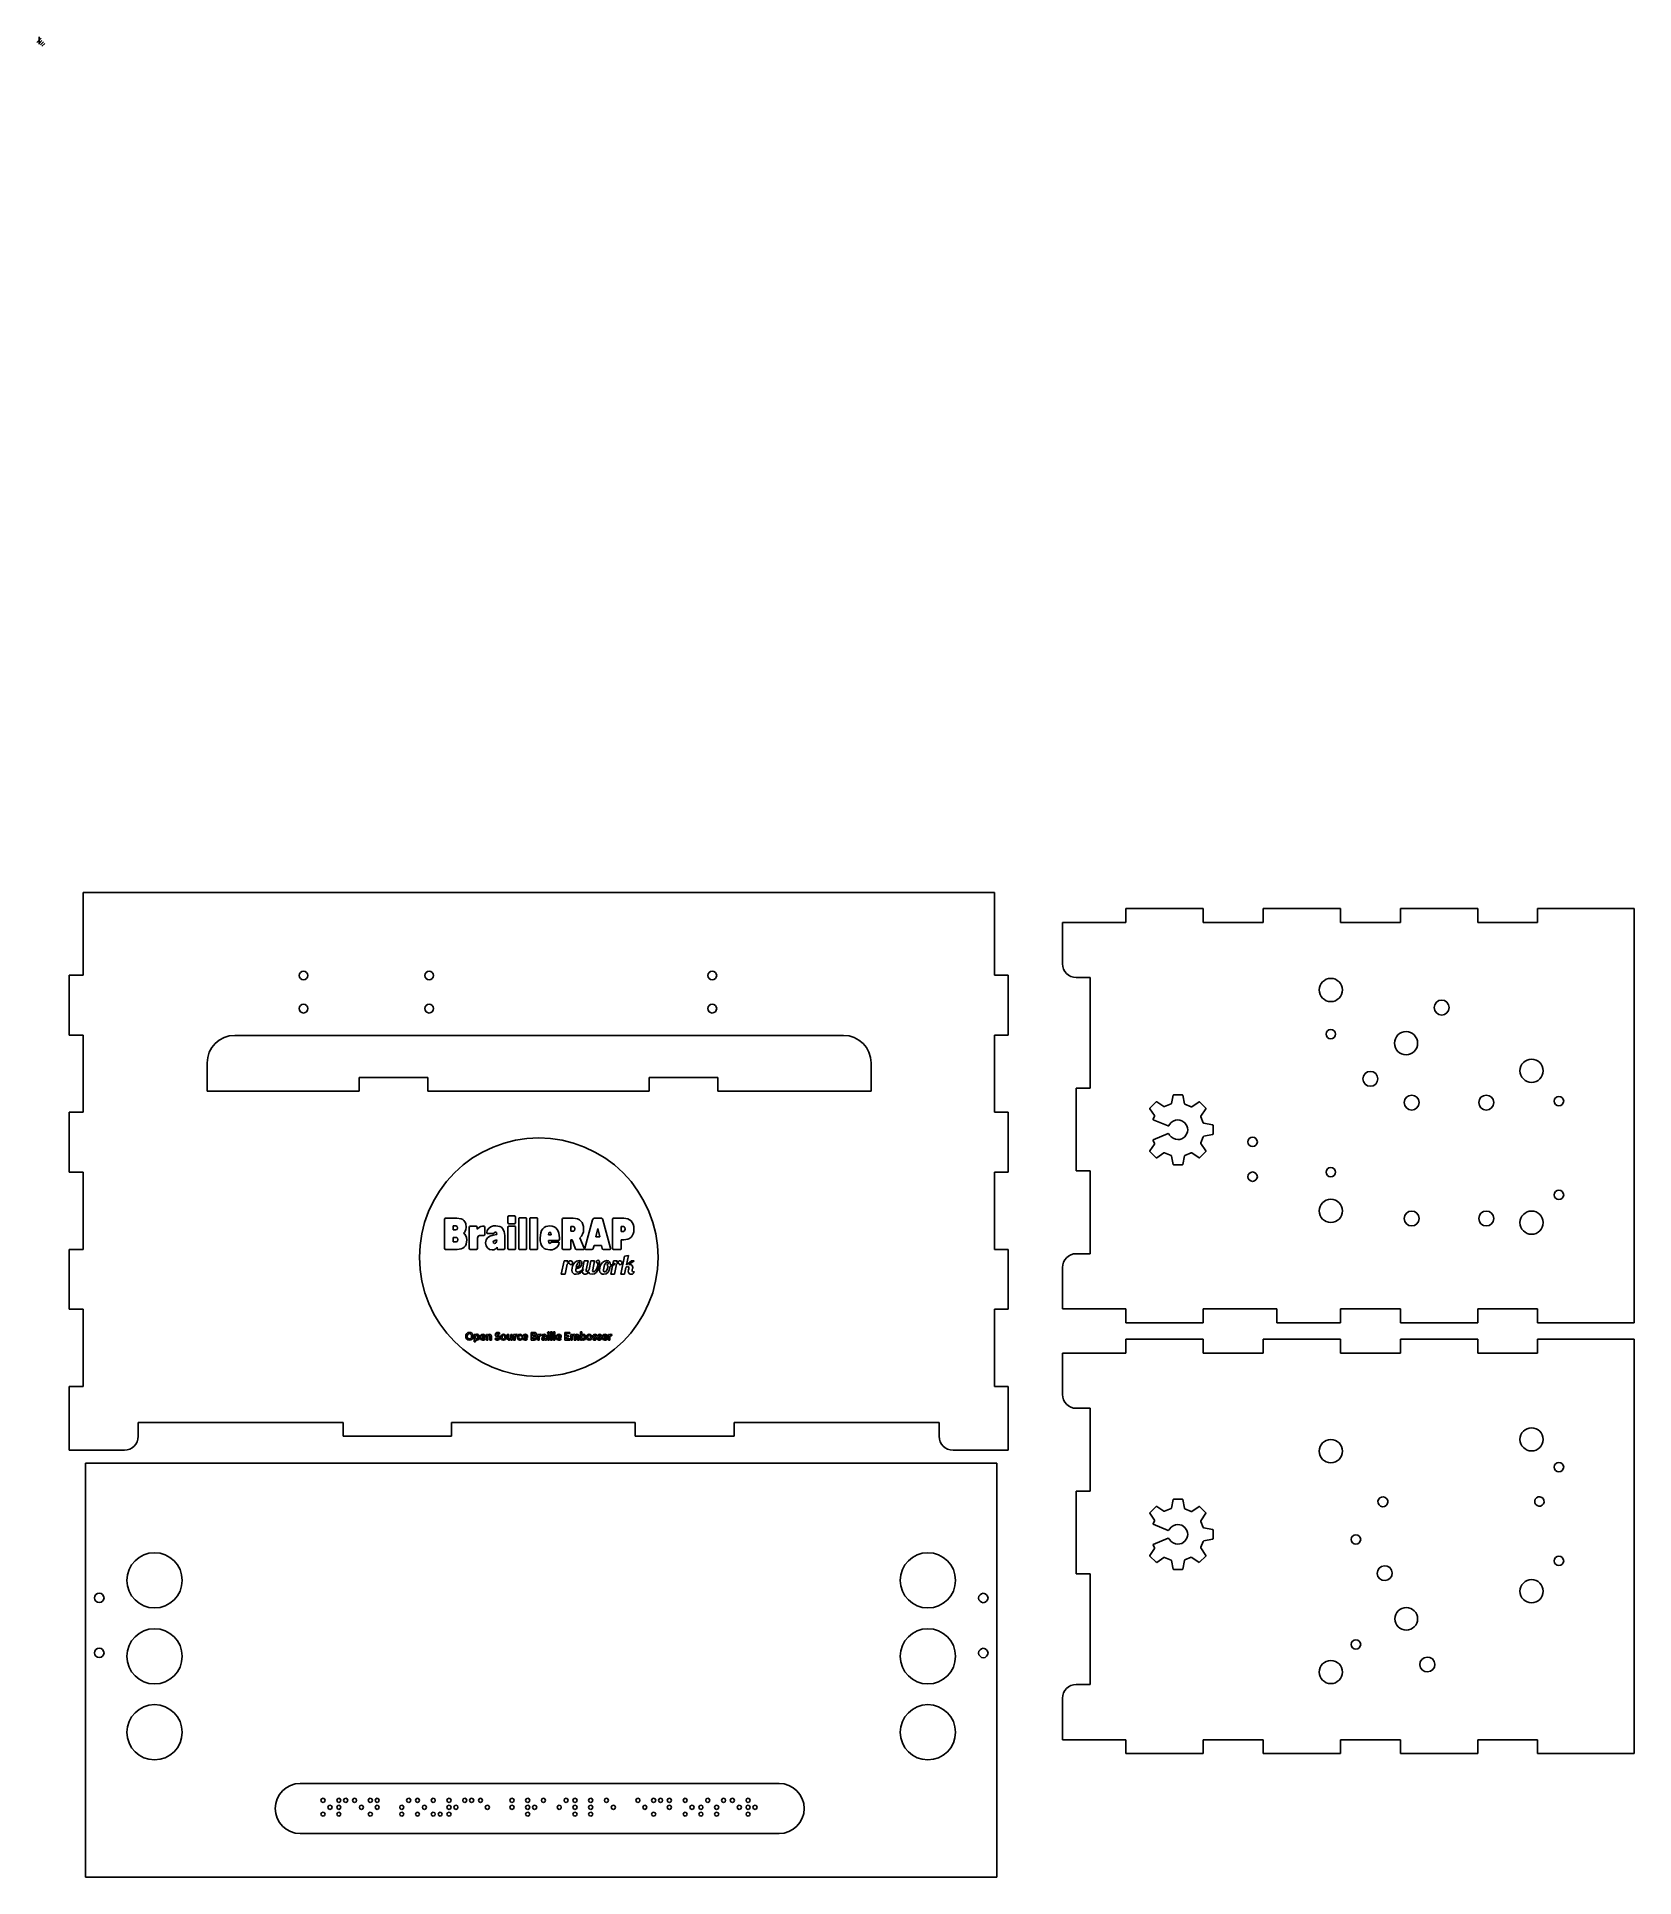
# Model space of a CAD drawing. Extents: x -1 to 616, y -329 to 382.
import ezdxf

# ---------------------------------------------------------------- set-up
doc = ezdxf.new("R2010")
doc.units = 0

msp = doc.modelspace()

# ---------------------------------------------------------------- linework, layer by layer
at = {"layer": 'D_U+00E9coupe V5'}
for p, q in [((368.997, 51.5062), (16.9973, 51.5062)), ((16.9973, 19.5062), (16.9973, 51.5062)), ((368.997, 51.5062), (368.997, 19.5062)), ((419.797, 45.2396), (449.664, 45.2396)), ((419.797, 39.9062), (419.797, 45.2396)), ((449.664, 45.2396), (449.664, 39.9062)), ((502.641, 45.2396), (472.775, 45.2396)), ((472.775, 45.2396), (472.775, 39.9062)), ((502.641, 39.9062), (502.641, 45.2396)), ((525.752, 45.2396), (555.619, 45.2396)), ((525.752, 45.2396), (525.752, 39.9062)), ((555.619, 45.2396), (555.619, 39.9062)), ((578.73, 45.2396), (616.063, 45.2396)), ((578.73, 45.2396), (578.73, 39.9062)), ((616.063, -114.76), (616.063, 45.2396)), ((395.264, 39.9062), (419.797, 39.9062)), ((395.264, 23.9063), (395.264, 39.9062)), ((449.664, 39.9062), (472.775, 39.9062)), ((502.641, 39.9062), (525.752, 39.9062)), ((555.619, 39.9062), (578.73, 39.9062)), ((395.372034, 22.831393), (395.26368, 23.90625)), ((395.682797, 21.830269), (395.372034, 22.831393)), ((396.174525, 20.924322), (395.682797, 21.830269)), ((11.6639, 19.5062), (16.9973, 19.5062)), ((11.6639, -3.60485), (11.6639, 19.5062)), ((100.43866, 19.399), (100.572779, 20.063313)), ((100.572779, 18.734693), (100.43866, 19.399)), ((100.572779, 20.063313), (100.938536, 20.605802)), ((100.938536, 18.192214), (100.572779, 18.734693)), ((100.938536, 20.605802), (101.481027, 20.971559)), ((101.481027, 17.826466), (100.938536, 18.192214)), ((101.481027, 20.971559), (102.14535, 21.10568)), ((102.14535, 17.69235), (101.481027, 17.826466)), ((102.14535, 21.10568), (102.809652, 20.971559)), ((102.80965, 17.826466), (102.14535, 17.69235)), ((103.352129, 18.192213), (102.80965, 17.826466)), ((102.809652, 20.971559), (103.352131, 20.605801)), ((103.717881, 18.734691), (103.352129, 18.192213)), ((103.352131, 20.605801), (103.717882, 20.063313)), ((103.852, 19.399), (103.717881, 18.734691)), ((103.717882, 20.063313), (103.852, 19.399)), ((103.852, 19.399), (103.852, 19.399)), ((103.852, 19.399), (103.852, 19.399)), ((149.106769, 20.063313), (148.97265, 19.399)), ((148.97265, 19.399), (149.106769, 18.734691)), ((149.472526, 20.605801), (149.106769, 20.063313)), ((149.106769, 18.734691), (149.472526, 18.192213)), ((150.015017, 20.971559), (149.472526, 20.605801)), ((149.472526, 18.192213), (150.015017, 17.826466)), ((150.67934, 21.10568), (150.015017, 20.971559)), ((150.015017, 17.826466), (150.67934, 17.69235)), ((151.343644, 20.971559), (150.67934, 21.10568)), ((150.67934, 17.69235), (151.343642, 17.826466)), ((151.343642, 17.826466), (151.886124, 18.192214)), ((151.886126, 20.605802), (151.343644, 20.971559)), ((151.886124, 18.192214), (152.25188, 18.734693)), ((152.25188, 20.063313), (151.886126, 20.605802)), ((152.386, 19.399), (152.25188, 20.063313)), ((152.25188, 18.734693), (152.386, 19.399)), ((152.386, 19.399), (152.386, 19.399)), ((152.386, 19.399), (152.386, 19.399)), ((258.439778, 20.063313), (258.30566, 19.399)), ((258.30566, 19.399), (258.439779, 18.734691)), ((258.80553, 20.605801), (258.439778, 20.063313)), ((258.439779, 18.734691), (258.805531, 18.192213)), ((259.348009, 20.971559), (258.80553, 20.605801)), ((258.805531, 18.192213), (259.34801, 17.826466)), ((260.01231, 21.10568), (259.348009, 20.971559)), ((259.34801, 17.826466), (260.01231, 17.69235)), ((260.676632, 20.971559), (260.01231, 21.10568)), ((260.01231, 17.69235), (260.676632, 17.826466)), ((261.219123, 20.605802), (260.676632, 20.971559)), ((260.676632, 17.826466), (261.219123, 18.192214)), ((261.58488, 20.063313), (261.219123, 20.605802)), ((261.219123, 18.192214), (261.58488, 18.734693)), ((261.719, 19.399), (261.58488, 20.063313)), ((261.58488, 18.734693), (261.719, 19.399)), ((261.719, 19.399), (261.719, 19.399)), ((261.719, 19.399), (261.719, 19.399)), ((368.997, 19.5062), (374.33, 19.5062)), ((374.33, -3.60485), (374.33, 19.5062)), ((396.82577, 20.135001), (396.174525, 20.924322)), ((397.615086, 19.483752), (396.82577, 20.135001)), ((398.521028, 18.992021), (397.615086, 19.483752)), ((399.522148, 18.681255), (398.521028, 18.992021)), ((400.597, 18.5729), (399.522148, 18.681255)), ((405.93, 18.5729), (400.597, 18.5729)), ((405.93, -24.0937), (405.93, 18.5729)), ((494.42401, 13.78375), (494.515027, 14.686618)), ((494.515027, 14.686618), (494.776068, 15.527556)), ((494.776068, 15.527556), (495.189119, 16.288546)), ((495.189119, 16.288546), (495.736165, 16.951574)), ((495.736165, 16.951574), (496.399191, 17.498623)), ((496.399191, 17.498623), (497.160182, 17.911677)), ((497.160182, 17.911677), (498.001123, 18.172722)), ((498.001123, 18.172722), (498.904, 18.26374)), ((498.904, 18.26374), (499.806868, 18.172722)), ((499.806868, 18.172722), (500.647806, 17.911677)), ((500.647806, 17.911677), (501.408796, 17.498623)), ((501.408796, 17.498623), (502.071824, 16.951574)), ((502.071824, 16.951574), (502.618873, 16.288546)), ((502.618873, 16.288546), (503.031927, 15.527556)), ((503.031927, 15.527556), (503.292972, 14.686618)), ((503.292972, 14.686618), (503.38399, 13.78375)), ((100.43866, 6.59905), (100.572779, 7.26337)), ((100.572779, 7.26337), (100.938536, 7.805847)), ((100.938536, 7.805847), (101.481027, 8.171588)), ((101.481027, 8.171588), (102.14535, 8.3057)), ((102.14535, 8.3057), (102.809652, 8.171588)), ((102.809652, 8.171588), (103.352131, 7.805846)), ((103.352131, 7.805846), (103.717882, 7.263369)), ((103.717882, 7.263369), (103.852, 6.59905)), ((149.106769, 7.263369), (148.97265, 6.59905)), ((149.472526, 7.805846), (149.106769, 7.263369)), ((150.015017, 8.171588), (149.472526, 7.805846)), ((150.67934, 8.3057), (150.015017, 8.171588)), ((151.343644, 8.171588), (150.67934, 8.3057)), ((151.886126, 7.805847), (151.343644, 8.171588)), ((152.25188, 7.26337), (151.886126, 7.805847)), ((152.386, 6.59905), (152.25188, 7.26337)), ((258.439778, 7.263369), (258.30566, 6.59905)), ((258.80553, 7.805846), (258.439778, 7.263369)), ((259.348009, 8.171588), (258.80553, 7.805846)), ((260.01231, 8.3057), (259.348009, 8.171588)), ((260.676632, 8.171588), (260.01231, 8.3057)), ((261.219123, 7.805847), (260.676632, 8.171588)), ((261.58488, 7.26337), (261.219123, 7.805847)), ((261.719, 6.59905), (261.58488, 7.26337)), ((494.515027, 12.880882), (494.42401, 13.78375)), ((494.776068, 12.039944), (494.515027, 12.880882)), ((495.189119, 11.278954), (494.776068, 12.039944)), ((495.736165, 10.615926), (495.189119, 11.278954)), ((496.399191, 10.068877), (495.736165, 10.615926)), ((497.160182, 9.655823), (496.399191, 10.068877)), ((498.001123, 9.394778), (497.160182, 9.655823)), ((498.904, 9.30376), (498.001123, 9.394778)), ((499.806868, 9.394778), (498.904, 9.30376)), ((498.904, 9.30376), (498.904, 9.30376)), ((498.904, 9.30376), (498.904, 9.30376)), ((500.647806, 9.655823), (499.806868, 9.394778)), ((501.408796, 10.068877), (500.647806, 9.655823)), ((502.071824, 10.615926), (501.408796, 10.068877)), ((502.618873, 11.278954), (502.071824, 10.615926)), ((503.031927, 12.039944), (502.618873, 11.278954)), ((503.292972, 12.880882), (503.031927, 12.039944)), ((503.38399, 13.78375), (503.292972, 12.880882)), ((538.837523, 6.999133), (539.048414, 8.082892)), ((539.048414, 8.082892), (539.68108, 9.035618)), ((539.68108, 9.035618), (540.633797, 9.668233)), ((540.633797, 9.668233), (541.717536, 9.879099)), ((541.717536, 9.879099), (542.801277, 9.66821)), ((542.801277, 9.66821), (543.754, 9.035562)), ((543.754, 9.035562), (543.754, 9.035562)), ((543.754, 9.035562), (543.754, 9.03556)), ((543.754, 9.03556), (544.386645, 8.082838)), ((544.386645, 8.082838), (544.597518, 6.99909)), ((100.572779, 5.934731), (100.43866, 6.59905)), ((100.938536, 5.392254), (100.572779, 5.934731)), ((101.481027, 5.026512), (100.938536, 5.392254)), ((102.14535, 4.8924), (101.481027, 5.026512)), ((102.80965, 5.026512), (102.14535, 4.8924)), ((103.352129, 5.392253), (102.80965, 5.026512)), ((103.717881, 5.93473), (103.352129, 5.392253)), ((103.852, 6.59905), (103.717881, 5.93473)), ((103.852, 6.59905), (103.852, 6.59905)), ((103.852, 6.59905), (103.852, 6.59905)), ((148.97265, 6.59905), (149.106769, 5.93473)), ((149.106769, 5.93473), (149.472526, 5.392253)), ((149.472526, 5.392253), (150.015017, 5.026512)), ((150.015017, 5.026512), (150.67934, 4.8924)), ((150.67934, 4.8924), (151.343642, 5.026512)), ((151.343642, 5.026512), (151.886124, 5.392254)), ((151.886124, 5.392254), (152.25188, 5.934731)), ((152.25188, 5.934731), (152.386, 6.59905)), ((152.386, 6.59905), (152.386, 6.59905)), ((152.386, 6.59905), (152.386, 6.59905)), ((258.30566, 6.59905), (258.439779, 5.93473)), ((258.439779, 5.93473), (258.805531, 5.392253)), ((258.805531, 5.392253), (259.34801, 5.026512)), ((259.34801, 5.026512), (260.01231, 4.8924)), ((260.01231, 4.8924), (260.676632, 5.026512)), ((260.676632, 5.026512), (261.219123, 5.392254)), ((261.219123, 5.392254), (261.58488, 5.934731)), ((261.58488, 5.934731), (261.719, 6.59905)), ((261.719, 6.59905), (261.719, 6.59905)), ((261.719, 6.59905), (261.719, 6.59905)), ((539.048403, 5.915374), (538.837523, 6.999133)), ((539.681052, 4.962648), (539.048403, 5.915374)), ((540.633774, 4.329999), (539.681052, 4.962648)), ((541.717516, 4.119114), (540.633774, 4.329999)), ((542.801255, 4.329988), (541.717516, 4.119114)), ((543.753972, 4.96262), (542.801255, 4.329988)), ((544.386625, 5.915342), (543.753972, 4.96262)), ((544.597518, 6.99909), (544.386625, 5.915342)), ((11.6639, -3.60485), (16.9973, -3.60485)), ((16.9973, -3.60485), (16.9973, -33.4715)), ((68.056564, -6.871186), (66.75408, -8.449829)), ((69.63519, -5.568686), (68.056564, -6.871186)), ((71.447065, -4.585223), (69.63519, -5.568686)), ((73.4493, -3.96369), (71.447065, -4.585223)), ((75.599, -3.74698), (73.4493, -3.96369)), ((75.599, -3.74698), (310.691, -3.74698)), ((310.691, -3.74698), (312.840698, -3.96369)), ((312.840698, -3.96369), (314.84293, -4.585223)), ((314.84293, -4.585223), (316.654806, -5.568686)), ((316.654806, -5.568686), (318.233432, -6.871186)), ((318.233432, -6.871186), (319.535917, -8.449829)), ((368.997, -33.4715), (368.997, -3.60485)), ((368.997, -3.60485), (374.33, -3.60485)), ((497.09067, -3.26009), (497.233168, -2.554266)), ((497.233168, -3.965915), (497.09067, -3.26009)), ((497.233168, -2.554266), (497.621776, -1.977877)), ((497.621776, -4.542303), (497.233168, -3.965915)), ((497.621776, -1.977877), (498.198164, -1.589262)), ((498.198164, -4.930918), (497.621776, -4.542303)), ((498.198164, -1.589262), (498.904, -1.44676)), ((498.904, -5.07342), (498.198164, -4.930918)), ((498.904, -1.44676), (499.609824, -1.589262)), ((499.609825, -4.930917), (498.904, -5.07342)), ((498.904, -5.07342), (498.904, -5.07342)), ((498.904, -5.07342), (498.904, -5.07342)), ((499.609824, -1.589262), (500.186213, -1.977877)), ((500.186213, -4.542302), (499.609825, -4.930917)), ((500.186213, -1.977877), (500.574827, -2.554265)), ((500.574828, -3.965914), (500.186213, -4.542302)), ((500.574827, -2.554265), (500.71733, -3.26009)), ((500.71733, -3.26009), (500.574828, -3.965914)), ((523.47301, -6.76591), (523.564028, -5.863042)), ((523.564028, -7.668787), (523.47301, -6.76591)), ((523.564028, -5.863042), (523.825073, -5.022104)), ((523.825073, -5.022104), (524.238127, -4.261114)), ((524.238127, -4.261114), (524.785176, -3.598086)), ((524.785176, -3.598086), (525.448204, -3.051037)), ((525.448204, -3.051037), (526.209194, -2.637983)), ((526.209194, -2.637983), (527.050132, -2.376938)), ((527.050132, -2.376938), (527.953, -2.28592)), ((527.953, -2.28592), (528.855887, -2.376938)), ((528.855887, -2.376938), (529.696836, -2.637983)), ((529.696836, -2.637983), (530.457832, -3.051037)), ((530.457832, -3.051037), (531.120861, -3.598086)), ((531.120861, -3.598086), (531.667909, -4.261114)), ((531.667909, -4.261114), (532.080961, -5.022104)), ((532.080961, -5.022104), (532.342003, -5.863042)), ((532.342003, -5.863042), (532.43302, -6.76591)), ((532.43302, -6.76591), (532.342003, -7.668787)), ((65.149106, -12.26397), (64.9324, -14.41368)), ((65.77063, -10.261721), (65.149106, -12.26397)), ((66.75408, -8.449829), (65.77063, -10.261721)), ((319.535917, -8.449829), (320.519368, -10.261721)), ((320.519368, -10.261721), (321.140893, -12.26397)), ((321.140893, -12.26397), (321.3576, -14.41368)), ((523.825073, -8.509728), (523.564028, -7.668787)), ((524.238127, -9.270719), (523.825073, -8.509728)), ((524.785176, -9.933745), (524.238127, -9.270719)), ((525.448204, -10.480791), (524.785176, -9.933745)), ((526.209194, -10.893842), (525.448204, -10.480791)), ((527.050132, -11.154883), (526.209194, -10.893842)), ((527.953, -11.2459), (527.050132, -11.154883)), ((528.855887, -11.154883), (527.953, -11.2459)), ((527.953, -11.2459), (527.953, -11.2459)), ((527.953, -11.2459), (527.953, -11.2459)), ((529.696836, -10.893842), (528.855887, -11.154883)), ((530.457832, -10.480791), (529.696836, -10.893842)), ((531.120861, -9.933745), (530.457832, -10.480791)), ((531.667909, -9.270719), (531.120861, -9.933745)), ((532.080961, -8.509728), (531.667909, -9.270719)), ((532.342003, -7.668787), (532.080961, -8.509728)), ((573.939204, -13.71768), (573.276176, -14.264734)), ((574.700194, -13.304624), (573.939204, -13.71768)), ((575.541132, -13.043578), (574.700194, -13.304624)), ((576.444, -12.95256), (575.541132, -13.043578)), ((577.346886, -13.043578), (576.444, -12.95256)), ((578.187831, -13.304624), (577.346886, -13.043578)), ((578.948823, -13.71768), (578.187831, -13.304624)), ((579.611846, -14.264734), (578.948823, -13.71768)), ((64.9324, -14.4136), (64.9324, -25.2937)), ((123.664, -19.9604), (150.162, -19.9604)), ((123.664, -25.2937), (123.664, -19.9604)), ((150.162, -19.9604), (150.162, -25.2937)), ((235.664, -19.9604), (262.162, -19.9604)), ((235.664, -25.2937), (235.664, -19.9604)), ((262.162, -19.9604), (262.162, -25.2937)), ((321.348, -19.9604), (321.358, -19.9604)), ((321.348, -25.2937), (321.348, -19.9604)), ((321.358, -14.4136), (321.358, -19.9604)), ((511.307523, -20.530842), (511.518414, -19.447093)), ((511.518403, -21.61459), (511.307523, -20.530842)), ((511.518414, -19.447093), (512.15108, -18.494372)), ((512.15108, -18.494372), (513.103797, -17.86174)), ((513.103797, -17.86174), (514.187536, -17.650865)), ((514.187536, -17.650865), (515.271277, -17.861751)), ((515.271277, -17.861751), (516.224, -18.4944)), ((516.224, -18.4944), (516.856645, -19.447122)), ((516.224, -18.4944), (516.224, -18.4944)), ((516.224, -18.4944), (516.224, -18.4944)), ((517.067518, -20.53087), (516.856625, -21.614618)), ((516.856645, -19.447122), (517.067518, -20.53087)), ((572.055028, -16.529722), (571.96401, -17.43261)), ((571.96401, -17.43261), (572.055028, -18.335478)), ((572.316073, -15.68877), (572.055028, -16.529722)), ((572.055028, -18.335478), (572.316073, -19.176416)), ((572.729127, -14.927768), (572.316073, -15.68877)), ((572.316073, -19.176416), (572.729127, -19.937406)), ((573.276176, -14.264734), (572.729127, -14.927768)), ((572.729127, -19.937406), (573.276176, -20.600434)), ((573.276176, -20.600434), (573.939204, -21.147483)), ((573.939204, -21.147483), (574.700194, -21.560537)), ((578.187831, -21.560537), (578.948823, -21.147483)), ((578.948823, -21.147483), (579.611846, -20.600434)), ((580.158889, -14.927768), (579.611846, -14.264734)), ((579.611846, -20.600434), (580.158889, -19.937406)), ((580.571936, -15.68877), (580.158889, -14.927768)), ((580.158889, -19.937406), (580.571936, -19.176416)), ((580.832974, -16.529722), (580.571936, -15.68877)), ((580.571936, -19.176416), (580.832974, -18.335478)), ((580.92399, -17.43261), (580.832974, -16.529722)), ((580.832974, -18.335478), (580.92399, -17.43261)), ((64.9324, -25.2937), (123.664, -25.2937)), ((150.162, -25.2937), (235.664, -25.2937)), ((262.162, -25.2937), (321.348, -25.2937)), ((400.597, -24.0937), (405.93, -24.0937)), ((400.597, -56.0937), (400.597, -24.0937)), ((512.151052, -22.567312), (511.518403, -21.61459)), ((513.103774, -23.199961), (512.151052, -22.567312)), ((514.187516, -23.410846), (513.103774, -23.199961)), ((515.271255, -23.199972), (514.187516, -23.410846)), ((516.223972, -22.56734), (515.271255, -23.199972)), ((516.856625, -21.614618), (516.223972, -22.56734)), ((528.099544, -27.6625), (527.482322, -28.577937)), ((529.014994, -27.0453), (528.099544, -27.6625)), ((530.13601, -26.81898), (529.014994, -27.0453)), ((531.25703, -27.045305), (530.13601, -26.81898)), ((532.172469, -27.662515), (531.25703, -27.045305)), ((532.789675, -28.577962), (532.172469, -27.662515)), ((556.899566, -27.662711), (556.282347, -28.57815)), ((557.815002, -27.045505), (556.899566, -27.662711)), ((558.93601, -26.81918), (557.815002, -27.045505)), ((560.057043, -27.045522), (558.93601, -26.81918)), ((560.97248, -27.662737), (560.057043, -27.045522)), ((561.58968, -28.578179), (560.97248, -27.662737)), ((574.700194, -21.560537), (575.541132, -21.821582)), ((575.541132, -21.821582), (576.444, -21.9126)), ((576.444, -21.9126), (577.346886, -21.821582)), ((576.444, -21.9126), (576.444, -21.9126)), ((576.444, -21.9126), (576.444, -21.9126)), ((577.346886, -21.821582), (578.187831, -21.560537)), ((585.351173, -28.422005), (585.20867, -29.12783)), ((585.739788, -27.845617), (585.351173, -28.422005)), ((586.316176, -27.457002), (585.739788, -27.845617)), ((587.022, -27.3145), (586.316176, -27.457002)), ((587.727836, -27.457003), (587.022, -27.3145)), ((587.022, -27.3145), (587.022, -27.3145)), ((587.022, -27.3145), (587.022, -27.3145)), ((588.304224, -27.845617), (587.727836, -27.457003)), ((588.692832, -28.422006), (588.304224, -27.845617)), ((588.83533, -29.12783), (588.692832, -28.422006)), ((16.9973, -33.4715), (11.6639, -33.4715)), ((11.6639, -56.5826), (11.6639, -33.4715)), ((374.33, -33.4715), (368.997, -33.4715)), ((374.33, -56.5826), (374.33, -33.4715)), ((527.482322, -28.577937), (527.25599, -29.69897)), ((527.25599, -29.69897), (527.482315, -30.819991)), ((527.482315, -30.819991), (528.099521, -31.735433)), ((528.099521, -31.735433), (529.01496, -32.352648)), ((529.01496, -32.352648), (530.13598, -32.57899)), ((530.13598, -32.57899), (531.257005, -32.352665)), ((531.257005, -32.352665), (532.172454, -31.735459)), ((532.172454, -31.735459), (532.789671, -30.82002)), ((532.789671, -30.82002), (533.016, -29.699)), ((533.016, -29.699), (532.789675, -28.577962)), ((533.016, -29.699), (533.016, -29.699)), ((533.016, -29.699), (533.016, -29.699)), ((556.282347, -28.57815), (556.05599, -29.69917)), ((556.05599, -29.69917), (556.282315, -30.820208)), ((556.282315, -30.820208), (556.899521, -31.735655)), ((556.899521, -31.735655), (557.81496, -32.352865)), ((557.81496, -32.352865), (558.93598, -32.57919)), ((558.93598, -32.57919), (560.057018, -32.352882)), ((560.057018, -32.352882), (560.972465, -31.735681)), ((560.972465, -31.735681), (561.589675, -30.820237)), ((561.589675, -30.820237), (561.816, -29.6992)), ((561.816, -29.6992), (561.58968, -28.578179)), ((561.816, -29.6992), (561.816, -29.6992)), ((561.816, -29.6992), (561.816, -29.6992)), ((585.20867, -29.12783), (585.351172, -29.833666)), ((585.351172, -29.833666), (585.739787, -30.410054)), ((585.739787, -30.410054), (586.316175, -30.798662)), ((586.316175, -30.798662), (587.022, -30.94116)), ((587.022, -30.94116), (587.727836, -30.798662)), ((587.727836, -30.798662), (588.304224, -30.410054)), ((588.304224, -30.410054), (588.692832, -29.833666)), ((588.692832, -29.833666), (588.83533, -29.12783)), ((467.042843, -44.210975), (466.90034, -44.9168)), ((466.90034, -44.9168), (467.042842, -45.622636)), ((467.042842, -45.622636), (467.431457, -46.199024)), ((467.431457, -43.634587), (467.042843, -44.210975)), ((468.007846, -43.245972), (467.431457, -43.634587)), ((467.431457, -46.199024), (468.007845, -46.587632)), ((468.007845, -46.587632), (468.71367, -46.73013)), ((468.71367, -43.10347), (468.007846, -43.245972)), ((469.419506, -43.245973), (468.71367, -43.10347)), ((468.71367, -46.73013), (469.419506, -46.587632)), ((469.995894, -43.634588), (469.419506, -43.245973)), ((469.419506, -46.587632), (469.995894, -46.199024)), ((470.384502, -44.210976), (469.995894, -43.634588)), ((469.995894, -46.199024), (470.384502, -45.622636)), ((470.527, -44.9168), (470.384502, -44.210976)), ((470.384502, -45.622636), (470.527, -44.9168)), ((470.527, -44.9168), (470.527, -44.9168)), ((470.527, -44.9168), (470.527, -44.9168)), ((16.9973, -56.5826), (11.6639, -56.5826)), ((16.9973, -86.4492), (16.9973, -56.5826)), ((368.997, -56.5826), (368.997, -86.4492)), ((368.997, -56.5826), (374.33, -56.5826)), ((405.93, -56.0937), (400.597, -56.0937)), ((405.93, -88.0937), (405.93, -56.0937)), ((468.007846, -56.661172), (467.431457, -57.049787)), ((468.71367, -56.51867), (468.007846, -56.661172)), ((469.419506, -56.661172), (468.71367, -56.51867)), ((469.995894, -57.049788), (469.419506, -56.661172)), ((497.233168, -55.887545), (497.09067, -56.59337)), ((497.09067, -56.59337), (497.233168, -57.299194)), ((497.621776, -55.311157), (497.233168, -55.887545)), ((498.198164, -54.922542), (497.621776, -55.311157)), ((498.904, -54.78004), (498.198164, -54.922542)), ((499.609825, -54.922542), (498.904, -54.78004)), ((500.186213, -55.311158), (499.609825, -54.922542)), ((500.574828, -55.887546), (500.186213, -55.311158)), ((500.574827, -57.299195), (500.71733, -56.59337)), ((500.71733, -56.59337), (500.574828, -55.887546)), ((467.042843, -57.626175), (466.90034, -58.332)), ((466.90034, -58.332), (467.042842, -59.037836)), ((467.042842, -59.037836), (467.431457, -59.614224)), ((467.431457, -57.049787), (467.042843, -57.626175)), ((467.431457, -59.614224), (468.007845, -60.002832)), ((468.007845, -60.002832), (468.71367, -60.14533)), ((468.71367, -60.14533), (469.419506, -60.002832)), ((469.419506, -60.002832), (469.995894, -59.614224)), ((470.384502, -57.626176), (469.995894, -57.049788)), ((469.995894, -59.614224), (470.384502, -59.037836)), ((470.527, -58.332), (470.384502, -57.626176)), ((470.384502, -59.037836), (470.527, -58.332)), ((470.527, -58.332), (470.527, -58.332)), ((470.527, -58.332), (470.527, -58.332)), ((497.233168, -57.299194), (497.621776, -57.875583)), ((497.621776, -57.875583), (498.198164, -58.264198)), ((498.198164, -58.264198), (498.904, -58.4067)), ((498.904, -58.4067), (499.609824, -58.264198)), ((498.904, -58.4067), (498.904, -58.4067)), ((498.904, -58.4067), (498.904, -58.4067)), ((499.609824, -58.264198), (500.186213, -57.875583)), ((500.186213, -57.875583), (500.574827, -57.299195)), ((586.316176, -63.723602), (585.739788, -64.112217)), ((587.022, -63.5811), (586.316176, -63.723602)), ((587.727836, -63.723603), (587.022, -63.5811)), ((587.022, -63.5811), (587.022, -63.5811)), ((587.022, -63.5811), (587.022, -63.5811)), ((588.304224, -64.112218), (587.727836, -63.723603)), ((494.515027, -70.646624), (494.42401, -71.54951)), ((494.776068, -69.805679), (494.515027, -70.646624)), ((495.189119, -69.044687), (494.776068, -69.805679)), ((495.736165, -68.381664), (495.189119, -69.044687)), ((496.399191, -67.834621), (495.736165, -68.381664)), ((497.160182, -67.421574), (496.399191, -67.834621)), ((498.001123, -67.160536), (497.160182, -67.421574)), ((498.904, -67.06952), (498.001123, -67.160536)), ((499.806868, -67.160536), (498.904, -67.06952)), ((500.647806, -67.421574), (499.806868, -67.160536)), ((501.408796, -67.834621), (500.647806, -67.421574)), ((502.071824, -68.381664), (501.408796, -67.834621)), ((502.618873, -69.044687), (502.071824, -68.381664)), ((503.031927, -69.805679), (502.618873, -69.044687)), ((503.292972, -70.646624), (503.031927, -69.805679)), ((503.38399, -71.54951), (503.292972, -70.646624)), ((585.351173, -64.688605), (585.20867, -65.39443)), ((585.20867, -65.39443), (585.351172, -66.100254)), ((585.351172, -66.100254), (585.739787, -66.676642)), ((585.739788, -64.112217), (585.351173, -64.688605)), ((585.739787, -66.676642), (586.316175, -67.065258)), ((586.316175, -67.065258), (587.022, -67.20776)), ((587.022, -67.20776), (587.727836, -67.065258)), ((587.727836, -67.065258), (588.304224, -66.676643)), ((588.692832, -64.688606), (588.304224, -64.112218)), ((588.304224, -66.676643), (588.692832, -66.100255)), ((588.83533, -65.39443), (588.692832, -64.688606)), ((588.692832, -66.100255), (588.83533, -65.39443)), ((494.42401, -71.54951), (494.515027, -72.452378)), ((494.515027, -72.452378), (494.776068, -73.293316)), ((494.776068, -73.293316), (495.189119, -74.054306)), ((495.189119, -74.054306), (495.736165, -74.717334)), ((495.736165, -74.717334), (496.399191, -75.264383)), ((496.399191, -75.264383), (497.160182, -75.677437)), ((497.160182, -75.677437), (498.001123, -75.938482)), ((498.001123, -75.938482), (498.904, -76.0295)), ((498.904, -76.0295), (499.806868, -75.938482)), ((498.904, -76.0295), (498.904, -76.0295)), ((498.904, -76.0295), (498.904, -76.0295)), ((499.806868, -75.938482), (500.647806, -75.677437)), ((500.647806, -75.677437), (501.408796, -75.264383)), ((501.408796, -75.264383), (502.071824, -74.717334)), ((502.071824, -74.717334), (502.618873, -74.054306)), ((502.618873, -74.054306), (503.031927, -73.293316)), ((503.031927, -73.293316), (503.292972, -72.452378)), ((503.292972, -72.452378), (503.38399, -71.54951)), ((527.482322, -73.377937), (527.25599, -74.49894)), ((527.25599, -74.49894), (527.482315, -75.619965)), ((527.482315, -75.619965), (528.099521, -76.535414)), ((528.099544, -72.462507), (527.482322, -73.377937)), ((528.099521, -76.535414), (529.01496, -77.152631)), ((529.014994, -71.845304), (528.099544, -72.462507)), ((529.01496, -77.152631), (530.13598, -77.37896)), ((530.13601, -71.61898), (529.014994, -71.845304)), ((530.13598, -77.37896), (531.257005, -77.152636)), ((531.25703, -71.845309), (530.13601, -71.61898)), ((531.257005, -77.152636), (532.172454, -76.535432)), ((532.172469, -72.462526), (531.25703, -71.845309)), ((532.172454, -76.535432), (532.789671, -75.620003)), ((532.789675, -73.377975), (532.172469, -72.462526)), ((532.789671, -75.620003), (533.016, -74.499)), ((533.016, -74.499), (532.789675, -73.377975)), ((533.016, -74.499), (533.016, -74.499)), ((533.016, -74.499), (533.016, -74.499)), ((556.282347, -73.378104), (556.05599, -74.49914)), ((556.05599, -74.49914), (556.282315, -75.62016)), ((556.282315, -75.62016), (556.899521, -76.535599)), ((556.899566, -72.462664), (556.282347, -73.378104)), ((556.899521, -76.535599), (557.81496, -77.152805)), ((557.815002, -71.845472), (556.899566, -72.462664)), ((557.81496, -77.152805), (558.93598, -77.37913)), ((558.93601, -71.61918), (557.815002, -71.845472)), ((558.93598, -77.37913), (560.057018, -77.152823)), ((560.057043, -71.845505), (558.93601, -71.61918)), ((560.057018, -77.152823), (560.972465, -76.535628)), ((560.97248, -72.462715), (560.057043, -71.845505)), ((560.972465, -76.535628), (561.589675, -75.620202)), ((561.58968, -73.378163), (560.97248, -72.462715)), ((561.589675, -75.620202), (561.816, -74.4992)), ((561.816, -74.4992), (561.58968, -73.378163)), ((561.816, -74.4992), (561.816, -74.4992)), ((561.816, -74.4992), (561.816, -74.4992)), ((572.055028, -75.196324), (571.96401, -76.09921)), ((571.96401, -76.09921), (572.055028, -77.002078)), ((572.316073, -74.355379), (572.055028, -75.196324)), ((572.055028, -77.002078), (572.316073, -77.843016)), ((572.729127, -73.594387), (572.316073, -74.355379)), ((572.316073, -77.843016), (572.729127, -78.604006)), ((573.276176, -72.931364), (572.729127, -73.594387)), ((573.939204, -72.384321), (573.276176, -72.931364)), ((574.700194, -71.971274), (573.939204, -72.384321)), ((575.541132, -71.710236), (574.700194, -71.971274)), ((576.444, -71.61922), (575.541132, -71.710236)), ((577.346886, -71.710236), (576.444, -71.61922)), ((578.187831, -71.971274), (577.346886, -71.710236)), ((578.948823, -72.384321), (578.187831, -71.971274)), ((579.611846, -72.931364), (578.948823, -72.384321)), ((580.158889, -73.594387), (579.611846, -72.931364)), ((580.571936, -74.355379), (580.158889, -73.594387)), ((580.158889, -78.604006), (580.571936, -77.843016)), ((580.832974, -75.196324), (580.571936, -74.355379)), ((580.571936, -77.843016), (580.832974, -77.002078)), ((580.92399, -76.09921), (580.832974, -75.196324)), ((580.832974, -77.002078), (580.92399, -76.09921)), ((572.729127, -78.604006), (573.276176, -79.267034)), ((573.276176, -79.267034), (573.939204, -79.814083)), ((573.939204, -79.814083), (574.700194, -80.227137)), ((574.700194, -80.227137), (575.541132, -80.488182)), ((575.541132, -80.488182), (576.444, -80.5792)), ((576.444, -80.5792), (577.346886, -80.488182)), ((576.444, -80.5792), (576.444, -80.5792)), ((576.444, -80.5792), (576.444, -80.5792)), ((577.346886, -80.488182), (578.187831, -80.227137)), ((578.187831, -80.227137), (578.948823, -79.814083)), ((578.948823, -79.814083), (579.611846, -79.267034)), ((579.611846, -79.267034), (580.158889, -78.604006)), ((11.6639, -86.4492), (16.9973, -86.4492)), ((11.6639, -109.56), (11.6639, -86.4492)), ((368.997, -86.4492), (374.33, -86.4492)), ((374.33, -86.4492), (374.33, -109.56)), ((395.372034, -92.352193), (395.26368, -93.42705)), ((395.682797, -91.351069), (395.372034, -92.352193)), ((396.174525, -90.445122), (395.682797, -91.351069)), ((396.82577, -89.655801), (396.174525, -90.445122)), ((397.615086, -89.004552), (396.82577, -89.655801)), ((398.521028, -88.512821), (397.615086, -89.004552)), ((399.522148, -88.202055), (398.521028, -88.512821)), ((400.597, -88.0937), (399.522148, -88.202055)), ((400.597, -88.0937), (405.93, -88.0937)), ((395.264, -109.427), (395.264, -93.427)), ((16.9973, -109.56), (11.6639, -109.56)), ((16.9973, -139.427), (16.9973, -109.56)), ((368.997, -109.56), (368.997, -139.427)), ((374.33, -109.56), (368.997, -109.56)), ((419.797, -109.427), (395.264, -109.427)), ((419.797, -114.76), (419.797, -109.427)), ((449.664, -109.427), (449.664, -114.76)), ((449.664, -109.427), (478.108, -109.427)), ((478.108, -109.427), (478.108, -114.76)), ((502.641, -109.427), (502.641, -114.76)), ((502.641, -109.427), (525.752, -109.427)), ((525.752, -109.427), (525.752, -114.76)), ((555.619, -114.76), (555.619, -109.427)), ((555.619, -109.427), (578.73, -109.427)), ((578.73, -109.427), (578.73, -114.76)), ((419.797, -114.76), (449.664, -114.76)), ((478.108, -114.76), (502.641, -114.76)), ((525.752, -114.76), (555.619, -114.76)), ((578.73, -114.76), (616.063, -114.76)), ((395.264, -126.491), (419.797, -126.491)), ((395.264, -142.491), (395.264, -126.491)), ((449.664, -121.157), (419.797, -121.157)), ((419.797, -126.491), (419.797, -121.157)), ((449.664, -121.157), (449.664, -126.491)), ((449.664, -126.491), (472.775, -126.491)), ((502.641, -121.157), (472.775, -121.157)), ((472.775, -126.491), (472.775, -121.157)), ((502.641, -121.157), (502.641, -126.491)), ((502.641, -126.491), (525.752, -126.491)), ((525.752, -121.157), (555.619, -121.157)), ((525.752, -126.491), (525.752, -121.157)), ((555.619, -121.157), (555.619, -126.491)), ((578.73, -126.491), (555.619, -126.491)), ((578.73, -121.157), (616.063, -121.157)), ((578.73, -121.157), (578.73, -126.491)), ((616.063, -281.157), (616.063, -121.157)), ((11.6639, -139.427), (16.9973, -139.427)), ((11.6639, -139.427), (11.6639, -163.96)), ((368.997, -139.427), (374.33, -139.427)), ((374.33, -163.96), (374.33, -139.427)), ((395.372034, -143.565533), (395.26368, -142.49068)), ((395.682797, -144.566653), (395.372034, -143.565533)), ((396.174525, -145.472594), (395.682797, -144.566653)), ((396.82577, -146.26191), (396.174525, -145.472594)), ((397.615086, -146.913155), (396.82577, -146.26191)), ((398.521028, -147.404883), (397.615086, -146.913155)), ((399.522148, -147.715646), (398.521028, -147.404883)), ((400.597, -147.824), (399.522148, -147.715646)), ((405.93, -147.824), (400.597, -147.824)), ((405.93, -179.824), (405.93, -147.824)), ((38.3306, -158.627), (38.3306, -153.294)), ((117.457, -153.294), (38.3306, -153.294)), ((117.457, -153.294), (117.457, -158.627)), ((159.267, -153.294), (159.267, -158.627)), ((159.267, -153.294), (230.246, -153.294)), ((230.246, -158.627), (230.246, -153.294)), ((268.537, -158.627), (268.537, -153.294)), ((268.537, -153.294), (347.664, -153.294)), ((347.664, -158.627), (347.664, -153.294)), ((573.276176, -156.650166), (573.939204, -156.103117)), ((573.939204, -156.103117), (574.700194, -155.690063)), ((574.700194, -155.690063), (575.541132, -155.429018)), ((575.541132, -155.429018), (576.444, -155.338)), ((576.444, -155.338), (577.346886, -155.429018)), ((576.444, -155.338), (576.444, -155.338)), ((576.444, -155.338), (576.444, -155.338)), ((577.346886, -155.429018), (578.187831, -155.690063)), ((578.187831, -155.690063), (578.948823, -156.103117)), ((578.948823, -156.103117), (579.611846, -156.650166)), ((35.979185, -163.049483), (35.073244, -163.541207)), ((36.768502, -162.398241), (35.979185, -163.049483)), ((37.41975, -161.608927), (36.768502, -162.398241)), ((37.91148, -160.702985), (37.41975, -161.608927)), ((38.222245, -159.701861), (37.91148, -160.702985)), ((38.3306, -158.627), (38.222245, -159.701861)), ((117.457, -158.627), (159.267, -158.627)), ((230.246, -158.627), (268.537, -158.627)), ((347.772034, -159.701541), (347.66368, -158.62668)), ((348.082798, -160.702665), (347.772034, -159.701541)), ((348.574525, -161.608607), (348.082798, -160.702665)), ((349.22577, -162.397921), (348.574525, -161.608607)), ((350.015086, -163.049163), (349.22577, -162.397921)), ((350.921028, -163.540887), (350.015086, -163.049163)), ((494.42401, -164.36799), (494.515027, -163.465122)), ((494.515027, -163.465122), (494.776068, -162.624184)), ((494.776068, -162.624184), (495.189119, -161.863194)), ((495.189119, -161.863194), (495.736165, -161.200166)), ((495.736165, -161.200166), (496.399191, -160.653117)), ((496.399191, -160.653117), (497.160182, -160.240063)), ((497.160182, -160.240063), (498.001123, -159.979018)), ((498.001123, -159.979018), (498.904, -159.888)), ((498.904, -159.888), (499.806868, -159.979018)), ((498.904, -159.888), (498.904, -159.888)), ((498.904, -159.888), (498.904, -159.888)), ((499.806868, -159.979018), (500.647806, -160.240063)), ((500.647806, -160.240063), (501.408796, -160.653117)), ((501.408796, -160.653117), (502.071824, -161.200166)), ((502.071824, -161.200166), (502.618873, -161.863194)), ((502.618873, -161.863194), (503.031927, -162.624184)), ((503.031927, -162.624184), (503.292972, -163.465122)), ((503.292972, -163.465122), (503.38399, -164.36799)), ((571.96401, -159.81799), (572.055028, -158.915122)), ((572.055028, -160.720867), (571.96401, -159.81799)), ((572.055028, -158.915122), (572.316073, -158.074184)), ((572.316073, -161.561808), (572.055028, -160.720867)), ((572.316073, -158.074184), (572.729127, -157.313194)), ((572.729127, -162.322799), (572.316073, -161.561808)), ((572.729127, -157.313194), (573.276176, -156.650166)), ((573.276176, -162.985825), (572.729127, -162.322799)), ((573.939204, -163.532871), (573.276176, -162.985825)), ((579.611846, -162.985825), (578.948823, -163.532871)), ((579.611846, -156.650166), (580.158889, -157.313194)), ((580.158889, -162.322799), (579.611846, -162.985825)), ((580.158889, -157.313194), (580.571936, -158.074184)), ((580.571936, -161.561808), (580.158889, -162.322799)), ((580.571936, -158.074184), (580.832974, -158.915122)), ((580.832974, -160.720867), (580.571936, -161.561808)), ((580.832974, -158.915122), (580.92399, -159.81799)), ((580.92399, -159.81799), (580.832974, -160.720867)), ((32.9972, -163.96), (11.6639, -163.96)), ((369.956, -168.951), (17.9564, -168.951)), ((17.9564, -328.951), (17.9564, -168.951)), ((34.072127, -163.851967), (32.99728, -163.96032)), ((35.073244, -163.541207), (34.072127, -163.851967)), ((351.922148, -163.851647), (350.921028, -163.540887)), ((352.997, -163.96), (351.922148, -163.851647)), ((374.33, -163.96), (352.997, -163.96)), ((369.956, -168.951), (369.956, -328.951)), ((494.515027, -165.270867), (494.42401, -164.36799)), ((494.776068, -166.111808), (494.515027, -165.270867)), ((495.189119, -166.872799), (494.776068, -166.111808)), ((495.736165, -167.535825), (495.189119, -166.872799)), ((496.399191, -168.082871), (495.736165, -167.535825)), ((497.160182, -168.495922), (496.399191, -168.082871)), ((498.001123, -168.756963), (497.160182, -168.495922)), ((498.904, -168.84798), (498.001123, -168.756963)), ((499.806868, -168.756963), (498.904, -168.84798)), ((500.647806, -168.495922), (499.806868, -168.756963)), ((501.408796, -168.082871), (500.647806, -168.495922)), ((502.071824, -167.535825), (501.408796, -168.082871)), ((502.618873, -166.872799), (502.071824, -167.535825)), ((503.031927, -166.111808), (502.618873, -166.872799)), ((503.292972, -165.270867), (503.031927, -166.111808)), ((503.38399, -164.36799), (503.292972, -165.270867)), ((574.700194, -163.945922), (573.939204, -163.532871)), ((575.541132, -164.206963), (574.700194, -163.945922)), ((576.444, -164.29798), (575.541132, -164.206963)), ((577.346886, -164.206963), (576.444, -164.29798)), ((578.187831, -163.945922), (577.346886, -164.206963)), ((578.948823, -163.532871), (578.187831, -163.945922)), ((585.20867, -170.52367), (585.351172, -169.817834)), ((585.351173, -171.229495), (585.20867, -170.52367)), ((585.351172, -169.817834), (585.739787, -169.241446)), ((585.739787, -169.241446), (586.316175, -168.852838)), ((586.316175, -168.852838), (587.022, -168.71034)), ((587.022, -168.71034), (587.727836, -168.852838)), ((587.727836, -168.852838), (588.304224, -169.241446)), ((588.304224, -169.241446), (588.692832, -169.817834)), ((588.692832, -169.817834), (588.83533, -170.52367)), ((588.83533, -170.52367), (588.692832, -171.229494)), ((585.739788, -171.805883), (585.351173, -171.229495)), ((586.316176, -172.194498), (585.739788, -171.805883)), ((587.022, -172.337), (586.316176, -172.194498)), ((587.727836, -172.194498), (587.022, -172.337)), ((587.022, -172.337), (587.022, -172.337)), ((587.022, -172.337), (587.022, -172.337)), ((588.304224, -171.805882), (587.727836, -172.194498)), ((588.692832, -171.229494), (588.304224, -171.805882)), ((400.597, -179.824), (405.93, -179.824)), ((400.597, -211.824), (400.597, -179.824)), ((517.122846, -183.730522), (517.346532, -183.003898)), ((517.192742, -184.461151), (517.122846, -183.730522)), ((517.531508, -185.112264), (517.192742, -184.461151)), ((517.346532, -183.003898), (517.834607, -182.420952)), ((517.834607, -182.420952), (518.485723, -182.082189)), ((518.485723, -182.082189), (519.216361, -182.012306)), ((519.216361, -182.012306), (519.943002, -182.236)), ((519.943, -182.236), (520.52593, -182.724074)), ((519.943002, -182.236), (519.943, -182.236)), ((519.943002, -182.236), (519.943002, -182.236)), ((520.71087, -184.83244), (520.22282, -185.415375)), ((520.52593, -182.724074), (520.864684, -183.375187)), ((520.934563, -184.105816), (520.71087, -184.83244)), ((520.864684, -183.375187), (520.934563, -184.105816)), ((577.657407, -183.582222), (577.886913, -182.899698)), ((577.705767, -184.275697), (577.657407, -183.582222)), ((578.010639, -184.900445), (577.705767, -184.275697)), ((577.886913, -182.899698), (578.363244, -182.359698)), ((578.363244, -182.359698), (578.987993, -182.054841)), ((578.987993, -182.054841), (579.681474, -182.006487)), ((579.681474, -182.006487), (580.364003, -182.235997)), ((580.364003, -182.235997), (580.364, -182.236)), ((580.364, -182.236), (580.904, -182.71233)), ((580.364003, -182.235997), (580.364003, -182.235997)), ((581.027701, -184.71303), (580.551371, -185.253062)), ((580.904, -182.71233), (581.208857, -183.337072)), ((581.257211, -184.030536), (581.027701, -184.71303)), ((581.208857, -183.337072), (581.257211, -184.030536)), ((518.11443, -185.600338), (517.531508, -185.112264)), ((518.841062, -185.824028), (518.11443, -185.600338)), ((519.571704, -185.754139), (518.841062, -185.824028)), ((520.22282, -185.415375), (519.571704, -185.754139)), ((578.550671, -185.376788), (578.010639, -184.900445)), ((579.233165, -185.606294), (578.550671, -185.376788)), ((579.926629, -185.557934), (579.233165, -185.606294)), ((580.551371, -185.253062), (579.926629, -185.557934)), ((506.80367, -198.47967), (506.946172, -197.773846)), ((506.946172, -199.185495), (506.80367, -198.47967)), ((506.946172, -197.773846), (507.334787, -197.197457)), ((507.334787, -197.197457), (507.911175, -196.808842)), ((507.911175, -196.808842), (508.617, -196.66634)), ((508.617, -196.66634), (509.322836, -196.808842)), ((509.322836, -196.808842), (509.899224, -197.197457)), ((509.899224, -197.197457), (510.287832, -197.773845)), ((510.287832, -197.773845), (510.43033, -198.47967)), ((510.43033, -198.47967), (510.287832, -199.185494)), ((37.080579, -206.741567), (38.659207, -205.439083)), ((38.659207, -205.439083), (40.471082, -204.455632)), ((40.471082, -204.455632), (42.473311, -203.834107)), ((42.473311, -203.834107), (44.623, -203.6174)), ((44.623, -203.6174), (46.772705, -203.834108)), ((46.772705, -203.834108), (48.77495, -204.455637)), ((48.77495, -204.455637), (50.586842, -205.439093)), ((50.586842, -205.439093), (52.165486, -206.741582)), ((335.746882, -206.741567), (337.325512, -205.439083)), ((337.325512, -205.439083), (339.137387, -204.455632)), ((339.137387, -204.455632), (341.139614, -203.834107)), ((341.139614, -203.834107), (343.2893, -203.6174)), ((343.2893, -203.6174), (345.43901, -203.834108)), ((345.43901, -203.834108), (347.441259, -204.455637)), ((347.441259, -204.455637), (349.253151, -205.439093)), ((349.253151, -205.439093), (350.831794, -206.741582)), ((507.334788, -199.761883), (506.946172, -199.185495)), ((507.911176, -200.150498), (507.334788, -199.761883)), ((508.617, -200.293), (507.911176, -200.150498)), ((509.322836, -200.150498), (508.617, -200.293)), ((508.617, -200.293), (508.617, -200.293)), ((508.617, -200.293), (508.617, -200.293)), ((509.899224, -199.761883), (509.322836, -200.150498)), ((510.287832, -199.185494), (509.899224, -199.761883)), ((585.20867, -206.78967), (585.351172, -206.083834)), ((585.351172, -206.083834), (585.739787, -205.507446)), ((585.739787, -205.507446), (586.316175, -205.118838)), ((586.316175, -205.118838), (587.022, -204.97634)), ((587.022, -204.97634), (587.727836, -205.118838)), ((587.727836, -205.118838), (588.304224, -205.507446)), ((588.304224, -205.507446), (588.692832, -206.083834)), ((588.692832, -206.083834), (588.83533, -206.78967)), ((33.9564, -214.284), (34.173108, -212.134302)), ((34.173108, -212.134302), (34.794636, -210.13207)), ((34.794636, -210.13207), (35.778091, -208.320194)), ((35.778091, -208.320194), (37.080579, -206.741567)), ((52.165486, -206.741582), (53.467988, -208.320212)), ((53.467988, -208.320212), (54.451454, -210.132087)), ((54.451454, -210.132087), (55.07299, -212.134314)), ((55.07299, -212.134314), (55.2897, -214.284)), ((332.6227, -214.284), (332.839408, -212.134302)), ((332.839408, -212.134302), (333.460937, -210.13207)), ((333.460937, -210.13207), (334.444393, -208.320194)), ((334.444393, -208.320194), (335.746882, -206.741567)), ((350.831794, -206.741582), (352.134294, -208.320212)), ((352.134294, -208.320212), (353.117757, -210.132087)), ((353.117757, -210.132087), (353.73929, -212.134314)), ((353.73929, -212.134314), (353.956, -214.284)), ((405.93, -211.824), (400.597, -211.824)), ((405.93, -254.491), (405.93, -211.824)), ((517.01983, -210.524138), (516.847336, -211.614654)), ((516.847336, -211.614654), (517.11598, -212.7263)), ((517.588654, -209.577879), (517.01983, -210.524138)), ((517.11598, -212.7263), (517.794874, -213.64664)), ((518.509, -208.899), (517.588654, -209.577879)), ((519.620646, -208.630321), (518.509, -208.899)), ((518.509, -208.899), (518.509, -208.899)), ((518.509, -208.899), (518.509, -208.899)), ((520.711162, -208.802797), (519.620646, -208.630321)), ((521.657421, -209.371615), (520.711162, -208.802797)), ((522.3363, -210.29196), (521.657421, -209.371615)), ((521.863642, -213.440381), (522.432465, -212.494122)), ((522.604957, -211.403606), (522.3363, -210.29196)), ((522.432465, -212.494122), (522.604957, -211.403606)), ((585.351173, -207.495495), (585.20867, -206.78967)), ((585.739788, -208.071883), (585.351173, -207.495495)), ((586.316176, -208.460498), (585.739788, -208.071883)), ((587.022, -208.603), (586.316176, -208.460498)), ((587.727836, -208.460498), (587.022, -208.603)), ((587.022, -208.603), (587.022, -208.603)), ((587.022, -208.603), (587.022, -208.603)), ((588.304224, -208.071883), (587.727836, -208.460498)), ((588.692832, -207.495494), (588.304224, -208.071883)), ((588.83533, -206.78967), (588.692832, -207.495494)), ((21.47644, -221.045), (21.618941, -220.339176)), ((21.618941, -220.339176), (22.007553, -219.762788)), ((22.007553, -219.762788), (22.583942, -219.374172)), ((22.583942, -219.374172), (23.28977, -219.23167)), ((23.28977, -219.23167), (23.995598, -219.374172)), ((23.995598, -219.374172), (24.571986, -219.762787)), ((24.571986, -219.762787), (24.960599, -220.339175)), ((24.960599, -220.339175), (25.1031, -221.045)), ((34.173106, -216.433719), (33.9564, -214.284)), ((33.9564, -214.284), (33.9564, -214.284)), ((33.9564, -214.284), (33.9564, -214.284)), ((34.79463, -218.435971), (34.173106, -216.433719)), ((35.77808, -220.247864), (34.79463, -218.435971)), ((37.080564, -221.826505), (35.77808, -220.247864)), ((53.467994, -220.24786), (52.165494, -221.826501)), ((54.451457, -218.435967), (53.467994, -220.24786)), ((55.07299, -216.433716), (54.451457, -218.435967)), ((55.2897, -214.284), (55.07299, -216.433716)), ((332.839407, -216.433719), (332.6227, -214.284)), ((333.460932, -218.435971), (332.839407, -216.433719)), ((334.444383, -220.247864), (333.460932, -218.435971)), ((335.746868, -221.826505), (334.444383, -220.247864)), ((352.134294, -220.24786), (350.831794, -221.826501)), ((353.117757, -218.435967), (352.134294, -220.24786)), ((353.73929, -216.433716), (353.117757, -218.435967)), ((353.956, -214.284), (353.73929, -216.433716)), ((353.956, -214.284), (353.956, -214.284)), ((353.956, -214.284), (353.956, -214.284)), ((362.886, -221.096), (363.028502, -220.390176)), ((363.028502, -220.390176), (363.417117, -219.813787)), ((363.417117, -219.813787), (363.993505, -219.425172)), ((363.993505, -219.425172), (364.69933, -219.28267)), ((364.69933, -219.28267), (365.405154, -219.425172)), ((365.405154, -219.425172), (365.981543, -219.813787)), ((365.981543, -219.813787), (366.370158, -220.390175)), ((366.370158, -220.390175), (366.51266, -221.096)), ((517.794874, -213.64664), (518.741141, -214.215451)), ((518.741141, -214.215451), (519.831659, -214.387926)), ((519.831659, -214.387926), (520.94331, -214.11926)), ((520.94331, -214.11926), (521.863642, -213.440381)), ((571.96401, -218.48499), (572.055028, -217.582122)), ((572.055028, -219.387867), (571.96401, -218.48499)), ((572.055028, -217.582122), (572.316073, -216.741184)), ((572.316073, -220.228808), (572.055028, -219.387867)), ((572.316073, -216.741184), (572.729127, -215.980194)), ((572.729127, -220.989799), (572.316073, -220.228808)), ((572.729127, -215.980194), (573.276176, -215.317166)), ((573.276176, -215.317166), (573.939204, -214.770117)), ((573.939204, -214.770117), (574.700194, -214.357063)), ((574.700194, -214.357063), (575.541132, -214.096018)), ((575.541132, -214.096018), (576.444, -214.005)), ((576.444, -214.005), (577.346886, -214.096018)), ((576.444, -214.005), (576.444, -214.005)), ((576.444, -214.005), (576.444, -214.005)), ((577.346886, -214.096018), (578.187831, -214.357063)), ((578.187831, -214.357063), (578.948823, -214.770117)), ((578.948823, -214.770117), (579.611846, -215.317166)), ((579.611846, -215.317166), (580.158889, -215.980194)), ((580.158889, -215.980194), (580.571936, -216.741184)), ((580.571936, -220.228808), (580.158889, -220.989799)), ((580.571936, -216.741184), (580.832974, -217.582122)), ((580.832974, -219.387867), (580.571936, -220.228808)), ((580.832974, -217.582122), (580.92399, -218.48499)), ((580.92399, -218.48499), (580.832974, -219.387867)), ((21.618941, -221.750825), (21.47644, -221.045)), ((22.007554, -222.327213), (21.618941, -221.750825)), ((22.583942, -222.715828), (22.007554, -222.327213)), ((23.28977, -222.85833), (22.583942, -222.715828)), ((23.995598, -222.715827), (23.28977, -222.85833)), ((24.571987, -222.327212), (23.995598, -222.715827)), ((24.960599, -221.750824), (24.571987, -222.327212)), ((25.1031, -221.045), (24.960599, -221.750824)), ((25.1031, -221.045), (25.1031, -221.045)), ((25.1031, -221.045), (25.1031, -221.045)), ((38.65919, -223.129002), (37.080564, -221.826505)), ((40.471065, -224.112461), (38.65919, -223.129002)), ((42.4733, -224.733992), (40.471065, -224.112461)), ((44.623, -224.9507), (42.4733, -224.733992)), ((46.77271, -224.733991), (44.623, -224.9507)), ((48.774959, -224.11246), (46.77271, -224.733991)), ((50.586851, -223.128999), (48.774959, -224.11246)), ((52.165494, -221.826501), (50.586851, -223.128999)), ((337.325494, -223.129002), (335.746868, -221.826505)), ((339.13737, -224.112461), (337.325494, -223.129002)), ((341.139602, -224.733992), (339.13737, -224.112461)), ((343.2893, -224.9507), (341.139602, -224.733992)), ((345.43901, -224.733991), (343.2893, -224.9507)), ((347.441259, -224.11246), (345.43901, -224.733991)), ((349.253151, -223.128999), (347.441259, -224.11246)), ((350.831794, -221.826501), (349.253151, -223.128999)), ((363.028503, -221.801825), (362.886, -221.096)), ((362.886, -221.096), (362.886, -221.096)), ((362.886, -221.096), (362.886, -221.096)), ((363.417118, -222.378213), (363.028503, -221.801825)), ((363.993506, -222.766828), (363.417118, -222.378213)), ((364.69933, -222.90933), (363.993506, -222.766828)), ((365.405155, -222.766828), (364.69933, -222.90933)), ((365.981543, -222.378213), (365.405155, -222.766828)), ((366.370158, -221.801824), (365.981543, -222.378213)), ((366.51266, -221.096), (366.370158, -221.801824)), ((524.029362, -227.449059), (523.774539, -228.269985)), ((524.432575, -226.70618), (524.029362, -227.449059)), ((524.966592, -226.058932), (524.432575, -226.70618)), ((525.613829, -225.524904), (524.966592, -226.058932)), ((526.356699, -225.121682), (525.613829, -225.524904)), ((527.177618, -224.866852), (526.356699, -225.121682)), ((528.059, -224.778), (527.177618, -224.866852)), ((528.940384, -224.866852), (528.059, -224.778)), ((528.059, -224.778), (528.059, -224.778)), ((528.059, -224.778), (528.059, -224.778)), ((529.761306, -225.121682), (528.940384, -224.866852)), ((530.504181, -225.524904), (529.761306, -225.121682)), ((531.151422, -226.058932), (530.504181, -225.524904)), ((531.685445, -226.70618), (531.151422, -226.058932)), ((532.088663, -227.449059), (531.685445, -226.70618)), ((532.34349, -228.269985), (532.088663, -227.449059)), ((573.276176, -221.652825), (572.729127, -220.989799)), ((573.939204, -222.199871), (573.276176, -221.652825)), ((574.700194, -222.612922), (573.939204, -222.199871)), ((575.541132, -222.873963), (574.700194, -222.612922)), ((576.444, -222.96498), (575.541132, -222.873963)), ((577.346886, -222.873963), (576.444, -222.96498)), ((578.187831, -222.612922), (577.346886, -222.873963)), ((578.948823, -222.199871), (578.187831, -222.612922)), ((579.611846, -221.652825), (578.948823, -222.199871)), ((580.158889, -220.989799), (579.611846, -221.652825)), ((38.659207, -234.773014), (40.471082, -233.789547)), ((40.471082, -233.789547), (42.473311, -233.168011)), ((42.473311, -233.168011), (44.623, -232.9513)), ((44.623, -232.9513), (46.772716, -233.16801)), ((46.772716, -233.16801), (48.774967, -233.789543)), ((48.774967, -233.789543), (50.58686, -234.773006)), ((337.325536, -234.773014), (339.137429, -233.789547)), ((339.137429, -233.789547), (341.139681, -233.168011)), ((341.139681, -233.168011), (343.2894, -232.9513)), ((343.2894, -232.9513), (345.439098, -233.16801)), ((345.439098, -233.16801), (347.44133, -233.789543)), ((347.44133, -233.789543), (349.253206, -234.773006)), ((523.774539, -228.269985), (523.68569, -229.15137)), ((523.68569, -229.15137), (523.774539, -230.032735)), ((523.774539, -230.032735), (524.029362, -230.853646)), ((524.029362, -230.853646), (524.432575, -231.596515)), ((524.432575, -231.596515), (524.966592, -232.243755)), ((524.966592, -232.243755), (525.613829, -232.777779)), ((525.613829, -232.777779), (526.356699, -233.180999)), ((526.356699, -233.180999), (527.177618, -233.435829)), ((527.177618, -233.435829), (528.059, -233.52468)), ((528.059, -233.52468), (528.940384, -233.435829)), ((528.940384, -233.435829), (529.761306, -233.180999)), ((529.761306, -233.180999), (530.504181, -232.777779)), ((530.504181, -232.777779), (531.151422, -232.243755)), ((531.151422, -232.243755), (531.685445, -231.596515)), ((531.685445, -231.596515), (532.088663, -230.853646)), ((532.088663, -230.853646), (532.34349, -230.032735)), ((532.43234, -229.15137), (532.34349, -228.269985)), ((532.34349, -230.032735), (532.43234, -229.15137)), ((21.47644, -242.296), (21.618941, -241.590164)), ((21.618941, -241.590164), (22.007553, -241.013776)), ((22.007553, -241.013776), (22.583942, -240.625168)), ((22.583942, -240.625168), (23.28977, -240.48267)), ((23.28977, -240.48267), (23.995598, -240.625168)), ((23.995598, -240.625168), (24.571986, -241.013776)), ((24.571986, -241.013776), (24.960599, -241.590164)), ((24.960599, -241.590164), (25.1031, -242.296)), ((33.9564, -243.618), (34.173108, -241.468298)), ((34.173108, -241.468298), (34.794636, -239.466054)), ((34.794636, -239.466054), (35.778091, -237.654162)), ((35.778091, -237.654162), (37.080579, -236.075517)), ((37.080579, -236.075517), (38.659207, -234.773014)), ((50.58686, -234.773006), (52.165501, -236.075506)), ((52.165501, -236.075506), (53.467999, -237.654149)), ((53.467999, -237.654149), (54.45146, -239.466041)), ((54.45146, -239.466041), (55.072991, -241.46829)), ((55.072991, -241.46829), (55.2897, -243.618)), ((332.6227, -243.618), (332.839408, -241.468298)), ((332.839408, -241.468298), (333.460939, -239.466054)), ((333.460939, -239.466054), (334.444398, -237.654162)), ((334.444398, -237.654162), (335.746895, -236.075517)), ((335.746895, -236.075517), (337.325536, -234.773014)), ((349.253206, -234.773006), (350.831833, -236.075506)), ((350.831833, -236.075506), (352.134317, -237.654149)), ((352.134317, -237.654149), (353.117768, -239.466041)), ((353.117768, -239.466041), (353.739293, -241.46829)), ((353.739293, -241.46829), (353.956, -243.618)), ((362.886, -242.347), (363.028502, -241.641164)), ((363.028502, -241.641164), (363.417117, -241.064776)), ((363.417117, -241.064776), (363.993505, -240.676168)), ((363.993505, -240.676168), (364.69933, -240.53367)), ((364.69933, -240.53367), (365.405154, -240.676168)), ((365.405154, -240.676168), (365.981543, -241.064776)), ((365.981543, -241.064776), (366.370158, -241.641164)), ((366.370158, -241.641164), (366.51266, -242.347)), ((506.946172, -238.306845), (506.80367, -239.01267)), ((506.80367, -239.01267), (506.946172, -239.718494)), ((507.334788, -237.730457), (506.946172, -238.306845)), ((506.946172, -239.718494), (507.334787, -240.294882)), ((507.334787, -240.294882), (507.911175, -240.683497)), ((507.911176, -237.341842), (507.334788, -237.730457)), ((507.911175, -240.683497), (508.617, -240.826)), ((508.617, -237.19934), (507.911176, -237.341842)), ((509.322836, -237.341842), (508.617, -237.19934)), ((508.617, -240.826), (509.322836, -240.683498)), ((508.617, -240.826), (508.617, -240.826)), ((508.617, -240.826), (508.617, -240.826)), ((509.899224, -237.730457), (509.322836, -237.341842)), ((509.322836, -240.683498), (509.899224, -240.294883)), ((510.287832, -238.306846), (509.899224, -237.730457)), ((509.899224, -240.294883), (510.287832, -239.718495)), ((510.43033, -239.01267), (510.287832, -238.306846)), ((510.287832, -239.718495), (510.43033, -239.01267)), ((21.618941, -243.001825), (21.47644, -242.296)), ((22.007554, -243.578213), (21.618941, -243.001825)), ((22.583942, -243.966828), (22.007554, -243.578213)), ((23.28977, -244.10933), (22.583942, -243.966828)), ((23.995598, -243.966828), (23.28977, -244.10933)), ((24.571987, -243.578213), (23.995598, -243.966828)), ((24.960599, -243.001824), (24.571987, -243.578213)), ((25.1031, -242.296), (24.960599, -243.001824)), ((25.1031, -242.296), (25.1031, -242.296)), ((25.1031, -242.296), (25.1031, -242.296)), ((34.173106, -245.76771), (33.9564, -243.618)), ((33.9564, -243.618), (33.9564, -243.618)), ((33.9564, -243.618), (33.9564, -243.618)), ((34.79463, -247.769959), (34.173106, -245.76771)), ((35.77808, -249.581851), (34.79463, -247.769959)), ((54.451463, -247.769946), (53.468004, -249.581838)), ((55.072992, -245.767702), (54.451463, -247.769946)), ((55.2897, -243.618), (55.072992, -245.767702)), ((332.839409, -245.76771), (332.6227, -243.618)), ((333.46094, -247.769959), (332.839409, -245.76771)), ((334.444401, -249.581851), (333.46094, -247.769959)), ((353.117763, -247.769946), (352.134307, -249.581838)), ((353.739292, -245.767702), (353.117763, -247.769946)), ((353.956, -243.618), (353.739292, -245.767702)), ((353.956, -243.618), (353.956, -243.618)), ((353.956, -243.618), (353.956, -243.618)), ((363.028503, -243.052825), (362.886, -242.347)), ((362.886, -242.347), (362.886, -242.347)), ((362.886, -242.347), (362.886, -242.347)), ((363.417118, -243.629213), (363.028503, -243.052825)), ((363.993506, -244.017828), (363.417118, -243.629213)), ((364.69933, -244.16033), (363.993506, -244.017828)), ((365.405155, -244.017828), (364.69933, -244.16033)), ((365.981543, -243.629212), (365.405155, -244.017828)), ((366.370158, -243.052824), (365.981543, -243.629212)), ((366.51266, -242.347), (366.370158, -243.052824)), ((494.515027, -248.798133), (494.42401, -249.70102)), ((494.776068, -247.957184), (494.515027, -248.798133)), ((495.189119, -247.196188), (494.776068, -247.957184)), ((495.736165, -246.533159), (495.189119, -247.196188)), ((496.399191, -245.986111), (495.736165, -246.533159)), ((497.160182, -245.573059), (496.399191, -245.986111)), ((498.001123, -245.312017), (497.160182, -245.573059)), ((498.904, -245.221), (498.001123, -245.312017)), ((499.806868, -245.312017), (498.904, -245.221)), ((498.904, -245.221), (498.904, -245.221)), ((498.904, -245.221), (498.904, -245.221)), ((500.647806, -245.573059), (499.806868, -245.312017)), ((501.408796, -245.986111), (500.647806, -245.573059)), ((502.071824, -246.533159), (501.408796, -245.986111)), ((502.618873, -247.196188), (502.071824, -246.533159)), ((503.031927, -247.957184), (502.618873, -247.196188)), ((503.292972, -248.798133), (503.031927, -247.957184)), ((503.38399, -249.70102), (503.292972, -248.798133)), ((533.473535, -245.809819), (533.301042, -246.900334)), ((533.301042, -246.900334), (533.5697, -248.01198)), ((534.042357, -244.863559), (533.473535, -245.809819)), ((533.5697, -248.01198), (534.248579, -248.932326)), ((534.96269, -244.18468), (534.042357, -244.863559)), ((536.074341, -243.916022), (534.96269, -244.18468)), ((537.164859, -244.088515), (536.074341, -243.916022)), ((538.111126, -244.657337), (537.164859, -244.088515)), ((537.397, -249.405), (538.317346, -248.726106)), ((538.79002, -245.57767), (538.111126, -244.657337)), ((538.317346, -248.726106), (538.88617, -247.779839)), ((539.058664, -246.689321), (538.79002, -245.57767)), ((538.88617, -247.779839), (539.058664, -246.689321)), ((37.080564, -251.160494), (35.77808, -249.581851)), ((38.65919, -252.462994), (37.080564, -251.160494)), ((40.471065, -253.446457), (38.65919, -252.462994)), ((42.4733, -254.06799), (40.471065, -253.446457)), ((44.623, -254.2847), (42.4733, -254.06799)), ((46.772722, -254.067989), (44.623, -254.2847)), ((48.774975, -253.446453), (46.772722, -254.067989)), ((50.586868, -252.462986), (48.774975, -253.446453)), ((52.165509, -251.160483), (50.586868, -252.462986)), ((53.468004, -249.581838), (52.165509, -251.160483)), ((335.746899, -251.160494), (334.444401, -249.581851)), ((337.32554, -252.462994), (335.746899, -251.160494)), ((339.137433, -253.446457), (337.32554, -252.462994)), ((341.139684, -254.06799), (339.137433, -253.446457)), ((343.2894, -254.2847), (341.139684, -254.06799)), ((345.439086, -254.067989), (343.2894, -254.2847)), ((347.441313, -253.446453), (345.439086, -254.067989)), ((349.253188, -252.462986), (347.441313, -253.446453)), ((350.831818, -251.160483), (349.253188, -252.462986)), ((352.134307, -249.581838), (350.831818, -251.160483)), ((397.615086, -255.40185), (396.82577, -256.053098)), ((398.521028, -254.91012), (397.615086, -255.40185)), ((399.522148, -254.599355), (398.521028, -254.91012)), ((400.597, -254.491), (399.522148, -254.599355)), ((400.597, -254.491), (405.93, -254.491)), ((494.42401, -249.70102), (494.515027, -250.603888)), ((494.515027, -250.603888), (494.776068, -251.444826)), ((494.776068, -251.444826), (495.189119, -252.205816)), ((495.189119, -252.205816), (495.736165, -252.868844)), ((495.736165, -252.868844), (496.399191, -253.415893)), ((496.399191, -253.415893), (497.160182, -253.828947)), ((497.160182, -253.828947), (498.001123, -254.089992)), ((498.001123, -254.089992), (498.904, -254.18101)), ((498.904, -254.18101), (499.806868, -254.089992)), ((499.806868, -254.089992), (500.647806, -253.828947)), ((500.647806, -253.828947), (501.408796, -253.415893)), ((501.408796, -253.415893), (502.071824, -252.868844)), ((502.071824, -252.868844), (502.618873, -252.205816)), ((502.618873, -252.205816), (503.031927, -251.444826)), ((503.031927, -251.444826), (503.292972, -250.603888)), ((503.292972, -250.603888), (503.38399, -249.70102)), ((534.248579, -248.932326), (535.194839, -249.50115)), ((535.194839, -249.50115), (536.285354, -249.673644)), ((536.285354, -249.673644), (537.397, -249.405)), ((537.397, -249.405), (537.397, -249.405)), ((537.397, -249.405), (537.397, -249.405)), ((40.471082, -263.122632), (42.473311, -262.501107)), ((42.473311, -262.501107), (44.623, -262.2844)), ((44.623, -262.2844), (46.772716, -262.501108)), ((46.772716, -262.501108), (48.774967, -263.122637)), ((339.137429, -263.122632), (341.139681, -262.501107)), ((341.139681, -262.501107), (343.2894, -262.2844)), ((343.2894, -262.2844), (345.439098, -262.501108)), ((345.439098, -262.501108), (347.44133, -263.122637)), ((395.372034, -258.749473), (395.26368, -259.82432)), ((395.264, -275.824), (395.264, -259.824)), ((395.682797, -257.748356), (395.372034, -258.749473)), ((396.174525, -256.842415), (395.682797, -257.748356)), ((396.82577, -256.053098), (396.174525, -256.842415)), ((34.173108, -270.801302), (34.794636, -268.79907)), ((34.794636, -268.79907), (35.778091, -266.987194)), ((35.778091, -266.987194), (37.080579, -265.408568)), ((37.080579, -265.408568), (38.659207, -264.106083)), ((38.659207, -264.106083), (40.471082, -263.122632)), ((48.774967, -263.122637), (50.58686, -264.106093)), ((50.58686, -264.106093), (52.165501, -265.408582)), ((52.165501, -265.408582), (53.467999, -266.987212)), ((53.467999, -266.987212), (54.45146, -268.799087)), ((54.45146, -268.799087), (55.072991, -270.801314)), ((332.839408, -270.801302), (333.460939, -268.79907)), ((333.460939, -268.79907), (334.444398, -266.987194)), ((334.444398, -266.987194), (335.746895, -265.408568)), ((335.746895, -265.408568), (337.325536, -264.106083)), ((337.325536, -264.106083), (339.137429, -263.122632)), ((347.44133, -263.122637), (349.253206, -264.106093)), ((349.253206, -264.106093), (350.831833, -265.408582)), ((350.831833, -265.408582), (352.134317, -266.987212)), ((352.134317, -266.987212), (353.117768, -268.799087)), ((353.117768, -268.799087), (353.739293, -270.801314)), ((33.9564, -272.951), (34.173108, -270.801302)), ((34.173106, -275.100719), (33.9564, -272.951)), ((33.9564, -272.951), (33.9564, -272.951)), ((33.9564, -272.951), (33.9564, -272.951)), ((34.79463, -277.102971), (34.173106, -275.100719)), ((35.77808, -278.914864), (34.79463, -277.102971)), ((54.451463, -277.102967), (53.468004, -278.91486)), ((55.072992, -275.100716), (54.451463, -277.102967)), ((55.072991, -270.801314), (55.2897, -272.951)), ((55.2897, -272.951), (55.072992, -275.100716)), ((332.6227, -272.951), (332.839408, -270.801302)), ((332.839409, -275.100719), (332.6227, -272.951)), ((333.46094, -277.102971), (332.839409, -275.100719)), ((334.444401, -278.914864), (333.46094, -277.102971)), ((353.117763, -277.102967), (352.134307, -278.91486)), ((353.739292, -275.100716), (353.117763, -277.102967)), ((353.956, -272.951), (353.739292, -275.100716)), ((353.739293, -270.801314), (353.956, -272.951)), ((353.956, -272.951), (353.956, -272.951)), ((353.956, -272.951), (353.956, -272.951)), ((419.797, -275.824), (395.264, -275.824)), ((419.797, -275.824), (419.797, -281.157)), ((449.664, -275.824), (449.664, -281.157)), ((449.664, -275.824), (472.775, -275.824)), ((472.775, -275.824), (472.775, -281.157)), ((502.641, -281.157), (502.641, -275.824)), ((502.641, -275.824), (525.752, -275.824)), ((525.752, -275.824), (525.752, -281.157)), ((555.619, -275.824), (555.619, -281.157)), ((555.619, -275.824), (578.73, -275.824)), ((578.73, -275.824), (578.73, -281.157)), ((37.080564, -280.493505), (35.77808, -278.914864)), ((38.65919, -281.796002), (37.080564, -280.493505)), ((40.471065, -282.779461), (38.65919, -281.796002)), ((42.4733, -283.400992), (40.471065, -282.779461)), ((44.623, -283.6177), (42.4733, -283.400992)), ((46.772722, -283.400991), (44.623, -283.6177)), ((48.774975, -282.77946), (46.772722, -283.400991)), ((50.586868, -281.795999), (48.774975, -282.77946)), ((52.165509, -280.493501), (50.586868, -281.795999)), ((53.468004, -278.91486), (52.165509, -280.493501)), ((335.746899, -280.493505), (334.444401, -278.914864)), ((337.32554, -281.796002), (335.746899, -280.493505)), ((339.137433, -282.779461), (337.32554, -281.796002)), ((341.139684, -283.400992), (339.137433, -282.779461)), ((343.2894, -283.6177), (341.139684, -283.400992)), ((345.439086, -283.400991), (343.2894, -283.6177)), ((347.441313, -282.77946), (345.439086, -283.400991)), ((349.253188, -281.795999), (347.441313, -282.77946)), ((350.831818, -280.493501), (349.253188, -281.795999)), ((352.134307, -278.91486), (350.831818, -280.493501)), ((419.797, -281.157), (449.664, -281.157)), ((472.775, -281.157), (502.641, -281.157)), ((525.752, -281.157), (555.619, -281.157)), ((616.063, -281.157), (578.73, -281.157)), ((369.956, -328.951), (17.9564, -328.951))]:
    msp.add_line(p, q, dxfattribs=at)
at = {"layer": 'gravure'}
for p, q in [((437.965652, -26.804313), (437.361443, -30.051103)), ((438.143367, -26.656683), (437.965652, -26.804313)), ((441.569257, -26.65657), (438.143367, -26.656683)), ((441.747, -26.8042), (441.569257, -26.65657)), ((442.366054, -30.13261), (441.747, -26.8042)), ((429.0602, -31.83776), (429.039033, -32.067686)), ((429.039033, -32.067686), (430.851013, -34.707786)), ((431.48234, -29.41503), (429.0602, -31.83776)), ((430.859762, -34.96077), (430.238224, -36.12502)), ((430.851013, -34.707786), (430.859762, -34.96077)), ((431.712661, -29.393864), (431.48234, -29.41503)), ((434.400201, -31.238274), (431.712661, -29.393864)), ((434.658773, -31.257465), (434.400201, -31.238274)), ((437.190783, -30.243945), (434.658773, -31.257465)), ((437.361443, -30.051103), (437.190783, -30.243945)), ((442.535472, -30.329545), (442.366054, -30.13261)), ((444.915792, -31.350005), (442.535472, -30.329545)), ((445.17315, -31.334201), (444.915792, -31.350005)), ((447.99986, -29.394661), (445.17315, -31.334201)), ((448.229927, -29.415827), (447.99986, -29.394661)), ((450.652207, -31.838107), (448.229927, -29.415827)), ((448.680887, -35.202926), (448.699514, -34.944354)), ((449.625428, -37.510596), (448.680887, -35.202926)), ((448.699514, -34.944354), (450.673374, -32.068174)), ((450.673374, -32.068174), (450.652207, -31.838107)), ((430.238224, -36.12502), (430.308554, -36.316395)), ((436.109145, -41.705379), (430.308295, -44.105849)), ((430.308554, -36.316395), (436.109004, -38.717035)), ((436.109004, -38.717035), (436.325863, -38.646536)), ((436.325863, -41.775821), (436.109145, -41.705379)), ((436.325863, -38.646536), (436.504425, -38.355142)), ((436.504256, -42.067243), (436.325863, -41.775821)), ((436.64548, -42.251139), (436.504256, -42.067243)), ((436.504425, -38.355142), (436.64548, -38.170879)), ((436.64548, -38.170879), (437.2395, -37.454302)), ((437.239498, -42.967825), (436.64548, -42.251139)), ((437.2395, -37.454302), (437.990692, -36.902548)), ((437.990692, -36.902548), (438.867106, -36.547855)), ((438.867106, -36.547855), (439.83679, -36.422459)), ((439.83679, -36.422459), (440.600341, -36.499442)), ((440.600341, -36.499442), (441.311503, -36.720226)), ((441.311503, -36.720226), (442.515734, -37.532226)), ((442.515734, -37.532226), (443.32763, -38.736507)), ((443.32763, -41.68571), (442.515734, -42.889914)), ((443.32763, -38.736507), (443.548374, -39.447644)), ((443.548374, -40.974594), (443.32763, -41.68571)), ((443.548374, -39.447644), (443.62534, -40.211119)), ((443.62534, -40.211119), (443.548374, -40.974594)), ((449.820077, -37.680719), (449.625428, -37.510596)), ((449.820074, -42.743108), (453.262844, -42.102238)), ((453.262957, -38.321306), (449.820077, -37.680719)), ((453.262844, -42.102238), (453.410587, -41.924607)), ((453.410587, -38.498767), (453.262957, -38.321306)), ((453.410587, -41.924607), (453.410587, -38.498767)), ((430.85098, -45.714599), (429.03889, -48.354699)), ((429.03889, -48.354699), (429.060056, -48.584484)), ((429.060056, -48.584484), (431.482366, -51.007194)), ((430.308295, -44.105849), (430.237965, -44.297252)), ((430.237965, -44.297252), (430.859446, -45.461502)), ((430.859446, -45.461502), (430.85098, -45.714599)), ((431.712716, -51.02836), (434.399976, -49.18421)), ((434.399976, -49.18421), (434.658548, -49.165019)), ((434.658548, -49.165019), (437.190588, -50.178679)), ((437.990691, -43.519567), (437.239498, -42.967825)), ((438.867106, -43.8742), (437.990691, -43.519567)), ((439.83679, -43.999559), (438.867106, -43.8742)), ((440.600341, -43.922588), (439.83679, -43.999559)), ((441.311503, -43.701831), (440.600341, -43.922588)), ((442.515734, -42.889914), (441.311503, -43.701831)), ((442.535472, -50.093466), (444.915792, -49.073146)), ((444.915792, -49.073146), (445.17315, -49.089515)), ((445.17315, -49.089515), (447.99997, -51.028745)), ((448.229924, -51.007578), (450.652064, -48.585268)), ((448.680744, -45.220731), (449.625313, -42.913231)), ((448.699371, -45.479303), (448.680744, -45.220731)), ((450.673231, -48.355483), (448.699371, -45.479303)), ((449.625313, -42.913231), (449.820074, -42.743108)), ((450.652064, -48.585268), (450.673231, -48.355483)), ((431.482366, -51.007194), (431.712716, -51.02836)), ((437.190588, -50.178679), (437.361332, -50.371267)), ((437.361332, -50.371267), (437.965569, -53.618037)), ((437.965569, -53.618037), (438.143284, -53.765667)), ((438.143284, -53.765667), (441.569004, -53.765667)), ((441.569004, -53.765667), (441.74703, -53.61846)), ((441.747, -53.6191), (442.366054, -50.29057)), ((441.747, -53.6191), (441.747, -53.6191)), ((442.366054, -50.29057), (442.535472, -50.093466)), ((447.99997, -51.028745), (448.229924, -51.007578)), ((437.965652, -183.102504), (437.361443, -186.349274)), ((438.143367, -182.954874), (437.965652, -183.102504)), ((441.569257, -182.954733), (438.143367, -182.954874)), ((441.747, -183.102363), (441.569257, -182.954733)), ((442.366054, -186.430773), (441.747, -183.102363)), ((429.0602, -188.135942), (429.039033, -188.365868)), ((429.039033, -188.365868), (430.851013, -191.005998)), ((431.48234, -185.713232), (429.0602, -188.135942)), ((430.859762, -191.258982), (430.238224, -192.423232)), ((430.851013, -191.005998), (430.859762, -191.258982)), ((431.712661, -185.692065), (431.48234, -185.713232)), ((434.400201, -187.536445), (431.712661, -185.692065)), ((434.658773, -187.555636), (434.400201, -187.536445)), ((437.190783, -186.542116), (434.658773, -187.555636)), ((437.361443, -186.349274), (437.190783, -186.542116)), ((442.535472, -186.627708), (442.366054, -186.430773)), ((444.915792, -187.648198), (442.535472, -186.627708)), ((445.17315, -187.632112), (444.915792, -187.648198)), ((447.99986, -185.692572), (445.17315, -187.632112)), ((448.229927, -185.713738), (447.99986, -185.692572)), ((450.652207, -188.136078), (448.229927, -185.713738)), ((448.680887, -191.500869), (448.699514, -191.242325)), ((449.625428, -193.808539), (448.680887, -191.500869)), ((448.699514, -191.242325), (450.673374, -188.366145)), ((450.673374, -188.366145), (450.652207, -188.136078)), ((430.238224, -192.423232), (430.308554, -192.614579)), ((436.109145, -198.00356), (430.308295, -200.40408)), ((430.308554, -192.614579), (436.109004, -195.015219)), ((436.109004, -195.015219), (436.325863, -194.944776)), ((436.325863, -198.074059), (436.109145, -198.00356)), ((436.325863, -194.944776), (436.504425, -194.653354)), ((436.504256, -198.365453), (436.325863, -198.074059)), ((436.64548, -198.549321), (436.504256, -198.365453)), ((436.504425, -194.653354), (436.64548, -194.469091)), ((436.64548, -194.469091), (437.2395, -193.752497)), ((437.239498, -199.266012), (436.64548, -198.549321)), ((437.2395, -193.752497), (437.990692, -193.200734)), ((437.990692, -193.200734), (438.867106, -192.846037)), ((438.867106, -192.846037), (439.83679, -192.720641)), ((439.83679, -192.720641), (440.600341, -192.797625)), ((440.600341, -192.797625), (441.311503, -193.018413)), ((441.311503, -193.018413), (442.515734, -193.830423)), ((442.515734, -193.830423), (443.32763, -195.034714)), ((443.32763, -197.983909), (442.515734, -199.188115)), ((443.32763, -195.034714), (443.548374, -195.745855)), ((443.548374, -197.272798), (443.32763, -197.983909)), ((443.548374, -195.745855), (443.62534, -196.509331)), ((443.62534, -196.509331), (443.548374, -197.272798)), ((449.625313, -199.211139), (449.820074, -199.041044)), ((449.820077, -193.978634), (449.625428, -193.808539)), ((449.820074, -199.041044), (453.262844, -198.400174)), ((453.262957, -194.619221), (449.820077, -193.978634)), ((453.262844, -198.400174), (453.410587, -198.222572)), ((453.410587, -194.796682), (453.262957, -194.619221)), ((453.410587, -198.222572), (453.410587, -194.796682)), ((430.85098, -202.012802), (429.03889, -204.652902)), ((429.03889, -204.652902), (429.060056, -204.882715)), ((429.060056, -204.882715), (431.482366, -207.305425)), ((430.308295, -200.40408), (430.237965, -200.595427)), ((430.237965, -200.595427), (430.859446, -201.759677)), ((430.859446, -201.759677), (430.85098, -202.012802)), ((431.712716, -207.326592), (434.399976, -205.482472)), ((434.399976, -205.482472), (434.658548, -205.463281)), ((434.658548, -205.463281), (437.190588, -206.476911)), ((437.990691, -199.817765), (437.239498, -199.266012)), ((438.867106, -200.172408), (437.990691, -199.817765)), ((439.83679, -200.297771), (438.867106, -200.172408)), ((440.600341, -200.220799), (439.83679, -200.297771)), ((441.311503, -200.000039), (440.600341, -200.220799)), ((442.515734, -199.188115), (441.311503, -200.000039)), ((442.535472, -206.391374), (444.915792, -205.371054)), ((444.915792, -205.371054), (445.17315, -205.387423)), ((445.17315, -205.387423), (447.99997, -207.326683)), ((448.229924, -207.305516), (450.652064, -204.883176)), ((448.680744, -201.518639), (449.625313, -199.211139)), ((448.699371, -201.777239), (448.680744, -201.518639)), ((450.673231, -204.653419), (448.699371, -201.777239)), ((450.652064, -204.883176), (450.673231, -204.653419)), ((431.482366, -207.305425), (431.712716, -207.326592)), ((437.190588, -206.476911), (437.361332, -206.669499)), ((437.361332, -206.669499), (437.965569, -209.916289)), ((437.965569, -209.916289), (438.143284, -210.063919)), ((438.143284, -210.063919), (441.569004, -210.063919)), ((441.569004, -210.063919), (441.74703, -209.916768)), ((441.747, -209.917), (442.366054, -206.58845)), ((441.747, -209.917), (441.747, -209.917)), ((442.366054, -206.58845), (442.535472, -206.391374)), ((447.99997, -207.326683), (448.229924, -207.305516)), ((92.861526, -297.007299), (91.968958, -298.651742)), ((94.043645, -295.57455), (92.861526, -297.007299)), ((95.476388, -294.392425), (94.043645, -295.57455)), ((97.120827, -293.499852), (95.476388, -294.392425)), ((98.938034, -292.935761), (97.120827, -293.499852)), ((100.88908, -292.73908), (98.938034, -292.935761)), ((285.85608, -292.73908), (100.88908, -292.73908)), ((109.135312, -298.71531), (109.700994, -298.480985)), ((109.700994, -298.480985), (110.26669, -298.71531)), ((115.2153, -298.71531), (115.780994, -298.480985)), ((115.780994, -298.480985), (116.346677, -298.71531)), ((117.881315, -298.71531), (118.446994, -298.480985)), ((118.446994, -298.480985), (119.01269, -298.71531)), ((121.295301, -298.71531), (121.860997, -298.480985)), ((121.860997, -298.480985), (122.426676, -298.71531)), ((127.375337, -298.71531), (127.941033, -298.480985)), ((127.941033, -298.480985), (128.506696, -298.71531)), ((130.041301, -298.71531), (130.606997, -298.480985)), ((130.606997, -298.480985), (131.172677, -298.71531)), ((142.201312, -298.71531), (142.766994, -298.480985)), ((142.766994, -298.480985), (143.33269, -298.71531)), ((145.6153, -298.71531), (146.180994, -298.480985)), ((146.180994, -298.480985), (146.746676, -298.71531)), ((151.695301, -298.71531), (152.260997, -298.480985)), ((152.260997, -298.480985), (152.826676, -298.71531)), ((157.775337, -298.71531), (158.341033, -298.480985)), ((158.341033, -298.480985), (158.906695, -298.71531)), ((163.85533, -298.71531), (164.420994, -298.480985)), ((164.420994, -298.480985), (164.98669, -298.71531)), ((166.521334, -298.71531), (167.08703, -298.480985)), ((167.08703, -298.480985), (167.652694, -298.71531)), ((169.935314, -298.71531), (170.500994, -298.480985)), ((170.500994, -298.480985), (171.06669, -298.71531)), ((182.095303, -298.71531), (182.660997, -298.480985)), ((182.660997, -298.480985), (183.226676, -298.71531)), ((188.175337, -298.71531), (188.741033, -298.480985)), ((188.741033, -298.480985), (189.306695, -298.71531)), ((194.255334, -298.71531), (194.820994, -298.480985)), ((194.820994, -298.480985), (195.38669, -298.71531)), ((203.001313, -298.71531), (203.566994, -298.480985)), ((203.566994, -298.480985), (204.13269, -298.71531)), ((206.415317, -298.71531), (206.980994, -298.480985)), ((206.980994, -298.480985), (207.546676, -298.71531)), ((212.495301, -298.71531), (213.060997, -298.480985)), ((213.060997, -298.480985), (213.626676, -298.71531)), ((218.574332, -298.71531), (219.140028, -298.480985)), ((219.140028, -298.480985), (219.705693, -298.71531)), ((230.735313, -298.71531), (231.300994, -298.480985)), ((231.300994, -298.480985), (231.866687, -298.71531)), ((236.814315, -298.71531), (237.379997, -298.480985)), ((237.379997, -298.480985), (237.94569, -298.71531)), ((239.481318, -298.71531), (240.046997, -298.480985)), ((240.046997, -298.480985), (240.61269, -298.71531)), ((242.895297, -298.71531), (243.460994, -298.480985)), ((243.460994, -298.480985), (244.026673, -298.71531)), ((248.974337, -298.71531), (249.540033, -298.480985)), ((249.540033, -298.480985), (250.105695, -298.71531)), ((257.721336, -298.71531), (258.28703, -298.480985)), ((258.28703, -298.480985), (258.852694, -298.71531)), ((263.801328, -298.71531), (264.366997, -298.480985)), ((264.366997, -298.480985), (264.932688, -298.71531)), ((267.214315, -298.71531), (267.779997, -298.480985)), ((267.779997, -298.480985), (268.345691, -298.71531)), ((273.294301, -298.71531), (273.859997, -298.480985)), ((273.859997, -298.480985), (274.425677, -298.71531)), ((287.807127, -292.935761), (285.85608, -292.73908)), ((289.624338, -293.499853), (287.807127, -292.935761)), ((291.268781, -294.392425), (289.624338, -293.499853)), ((292.70153, -295.57455), (291.268781, -294.392425)), ((293.883655, -297.007299), (292.70153, -295.57455)), ((294.776228, -298.651743), (293.883655, -297.007299)), ((91.40487, -300.468953), (91.20819, -302.42)), ((91.20819, -302.42), (91.20819, -302.42)), ((91.20819, -302.42), (91.40487, -304.371038)), ((91.968958, -298.651742), (91.40487, -300.468953)), ((91.40487, -304.371038), (91.968958, -306.18824)), ((108.900988, -299.281), (109.135312, -298.71531)), ((109.135312, -299.84669), (108.900988, -299.281)), ((108.900988, -304.614), (109.135312, -304.04831)), ((109.135312, -305.1797), (108.900988, -304.614)), ((109.700994, -300.081015), (109.135312, -299.84669)), ((109.135312, -304.04831), (109.700994, -303.813985)), ((109.700994, -305.414015), (109.135312, -305.1797)), ((110.26669, -299.84669), (109.700994, -300.081015)), ((109.700994, -303.813985), (110.26669, -304.04831)), ((110.26669, -305.1797), (109.700994, -305.414015)), ((110.26669, -298.71531), (110.501, -299.281)), ((110.501, -299.281), (110.26669, -299.84669)), ((110.26669, -304.04831), (110.501, -304.614)), ((110.501, -304.614), (110.26669, -305.1797)), ((110.501, -299.281), (110.501, -299.281)), ((110.501, -304.614), (110.501, -304.614)), ((111.566988, -301.947), (111.801311, -301.38131)), ((111.801311, -302.5127), (111.566988, -301.947)), ((111.801311, -301.38131), (112.366994, -301.146985)), ((112.366994, -302.747015), (111.801311, -302.5127)), ((112.366994, -301.146985), (112.932689, -301.38131)), ((112.932689, -302.5127), (112.366994, -302.747015)), ((112.932689, -301.38131), (113.167, -301.947)), ((113.167, -301.947), (112.932689, -302.5127)), ((113.167, -301.947), (113.167, -301.947)), ((114.980991, -299.281), (115.2153, -298.71531)), ((115.2153, -299.84669), (114.980991, -299.281)), ((114.980991, -301.947), (115.2153, -301.38131)), ((115.2153, -302.5127), (114.980991, -301.947)), ((114.980991, -304.614), (115.2153, -304.04831)), ((115.2153, -305.1797), (114.980991, -304.614)), ((115.780994, -300.081015), (115.2153, -299.84669)), ((115.2153, -301.38131), (115.780994, -301.146985)), ((115.780994, -302.747015), (115.2153, -302.5127)), ((115.2153, -304.04831), (115.780994, -303.813985)), ((115.780994, -305.414015), (115.2153, -305.1797)), ((116.346677, -299.84669), (115.780994, -300.081015)), ((115.780994, -301.146985), (116.346677, -301.38131)), ((116.346677, -302.5127), (115.780994, -302.747015)), ((115.780994, -303.813985), (116.346677, -304.04831)), ((116.346677, -305.1797), (115.780994, -305.414015)), ((116.346677, -298.71531), (116.581, -299.281)), ((116.581, -299.281), (116.346677, -299.84669)), ((116.346677, -301.38131), (116.581, -301.947)), ((116.581, -301.947), (116.346677, -302.5127)), ((116.346677, -304.04831), (116.581, -304.614)), ((116.581, -304.614), (116.346677, -305.1797)), ((116.581, -299.281), (116.581, -299.281)), ((116.581, -301.947), (116.581, -301.947)), ((116.581, -304.614), (116.581, -304.614)), ((117.646991, -299.281), (117.881315, -298.71531)), ((117.881315, -299.84669), (117.646991, -299.281)), ((118.446994, -300.081015), (117.881315, -299.84669)), ((119.01269, -299.84669), (118.446994, -300.081015)), ((119.01269, -298.71531), (119.247, -299.281)), ((119.247, -299.281), (119.01269, -299.84669)), ((119.247, -299.281), (119.247, -299.281)), ((121.060991, -299.281), (121.295301, -298.71531)), ((121.295301, -299.84669), (121.060991, -299.281)), ((121.860997, -300.081015), (121.295301, -299.84669)), ((122.426676, -299.84669), (121.860997, -300.081015)), ((122.426676, -298.71531), (122.661, -299.281)), ((122.661, -299.281), (122.426676, -299.84669)), ((122.661, -299.281), (122.661, -299.281)), ((123.726991, -301.947), (123.961299, -301.38131)), ((123.961299, -302.5127), (123.726991, -301.947)), ((123.961299, -301.38131), (124.526997, -301.146985)), ((124.526997, -302.747015), (123.961299, -302.5127)), ((124.526997, -301.146985), (125.092675, -301.38131)), ((125.092675, -302.5127), (124.526997, -302.747015)), ((125.092675, -301.38131), (125.327, -301.947)), ((125.327, -301.947), (125.092675, -302.5127)), ((125.327, -301.947), (125.327, -301.947)), ((127.141027, -299.281), (127.375337, -298.71531)), ((127.375337, -299.84669), (127.141027, -299.281)), ((127.141027, -304.614), (127.375337, -304.04831)), ((127.375337, -305.1797), (127.141027, -304.614)), ((127.941033, -300.081015), (127.375337, -299.84669)), ((127.375337, -304.04831), (127.941033, -303.813985)), ((127.941033, -305.414015), (127.375337, -305.1797)), ((128.506696, -299.84669), (127.941033, -300.081015)), ((127.941033, -303.813985), (128.506696, -304.04831)), ((128.506696, -305.1797), (127.941033, -305.414015)), ((128.506696, -298.71531), (128.741, -299.281)), ((128.741, -299.281), (128.506696, -299.84669)), ((128.506696, -304.04831), (128.741, -304.614)), ((128.741, -304.614), (128.506696, -305.1797)), ((128.741, -299.281), (128.741, -299.281)), ((128.741, -304.614), (128.741, -304.614)), ((129.806991, -299.281), (130.041301, -298.71531)), ((130.041301, -299.84669), (129.806991, -299.281)), ((129.806991, -301.947), (130.041301, -301.38131)), ((130.041301, -302.5127), (129.806991, -301.947)), ((130.606997, -300.081015), (130.041301, -299.84669)), ((130.041301, -301.38131), (130.606997, -301.146985)), ((130.606997, -302.747015), (130.041301, -302.5127)), ((131.172677, -299.84669), (130.606997, -300.081015)), ((130.606997, -301.146985), (131.172677, -301.38131)), ((131.172677, -302.5127), (130.606997, -302.747015)), ((131.172677, -298.71531), (131.407, -299.281)), ((131.407, -299.281), (131.172677, -299.84669)), ((131.172677, -301.38131), (131.407, -301.947)), ((131.407, -301.947), (131.172677, -302.5127)), ((131.407, -299.281), (131.407, -299.281)), ((131.407, -301.947), (131.407, -301.947)), ((139.300988, -301.947), (139.535312, -301.38131)), ((139.535312, -302.5127), (139.300988, -301.947)), ((139.300988, -304.614), (139.535312, -304.04831)), ((139.535312, -305.1797), (139.300988, -304.614)), ((139.535312, -301.38131), (140.100994, -301.146985)), ((140.100994, -302.747015), (139.535312, -302.5127)), ((139.535312, -304.04831), (140.100994, -303.813985)), ((140.100994, -305.414015), (139.535312, -305.1797)), ((140.100994, -301.146985), (140.666691, -301.38131)), ((140.66669, -302.5127), (140.100994, -302.747015)), ((140.100994, -303.813985), (140.666691, -304.04831)), ((140.66669, -305.1797), (140.100994, -305.414015)), ((140.901, -301.947), (140.66669, -302.5127)), ((140.901, -304.614), (140.66669, -305.1797)), ((140.666691, -301.38131), (140.901, -301.947)), ((140.666691, -304.04831), (140.901, -304.614)), ((140.901, -301.947), (140.901, -301.947)), ((140.901, -304.614), (140.901, -304.614)), ((141.966988, -299.281), (142.201312, -298.71531)), ((142.201312, -299.84669), (141.966988, -299.281)), ((142.766994, -300.081015), (142.201312, -299.84669)), ((143.33269, -299.84669), (142.766994, -300.081015)), ((143.33269, -298.71531), (143.567, -299.281)), ((143.567, -299.281), (143.33269, -299.84669)), ((143.567, -299.281), (143.567, -299.281)), ((145.380991, -299.281), (145.6153, -298.71531)), ((145.6153, -299.84669), (145.380991, -299.281)), ((145.380991, -304.614), (145.6153, -304.04831)), ((145.6153, -305.1797), (145.380991, -304.614)), ((146.180994, -300.081015), (145.6153, -299.84669)), ((145.6153, -304.04831), (146.180994, -303.813985)), ((146.180994, -305.414015), (145.6153, -305.1797)), ((146.746676, -299.84669), (146.180994, -300.081015)), ((146.180994, -303.813985), (146.746676, -304.04831)), ((146.746676, -305.1797), (146.180994, -305.414015)), ((146.746676, -298.71531), (146.981, -299.281)), ((146.981, -299.281), (146.746676, -299.84669)), ((146.746676, -304.04831), (146.981, -304.614)), ((146.981, -304.614), (146.746676, -305.1797)), ((146.981, -299.281), (146.981, -299.281)), ((146.981, -304.614), (146.981, -304.614)), ((148.046991, -301.947), (148.281315, -301.38131)), ((148.281315, -302.5127), (148.046991, -301.947)), ((148.281315, -301.38131), (148.846994, -301.146985)), ((148.846994, -302.747015), (148.281315, -302.5127)), ((148.846994, -301.146985), (149.41269, -301.38131)), ((149.41269, -302.5127), (148.846994, -302.747015)), ((149.41269, -301.38131), (149.647, -301.947)), ((149.647, -301.947), (149.41269, -302.5127)), ((149.647, -301.947), (149.647, -301.947)), ((151.460991, -299.281), (151.695301, -298.71531)), ((151.695301, -299.84669), (151.460991, -299.281)), ((151.460991, -304.614), (151.695301, -304.04831)), ((151.695301, -305.1797), (151.460991, -304.614)), ((152.260997, -300.081015), (151.695301, -299.84669)), ((151.695301, -304.04831), (152.260997, -303.813985)), ((152.260997, -305.414015), (151.695301, -305.1797)), ((152.826676, -299.84669), (152.260997, -300.081015)), ((152.260997, -303.813985), (152.826676, -304.04831)), ((152.826676, -305.1797), (152.260997, -305.414015)), ((152.826676, -298.71531), (153.061, -299.281)), ((153.061, -299.281), (152.826676, -299.84669)), ((152.826676, -304.04831), (153.061, -304.614)), ((153.061, -304.614), (152.826676, -305.1797)), ((153.061, -299.281), (153.061, -299.281)), ((153.061, -304.614), (153.061, -304.614)), ((154.126991, -304.614), (154.361301, -304.04831)), ((154.361301, -305.1797), (154.126991, -304.614)), ((154.361301, -304.04831), (154.926997, -303.813985)), ((154.926997, -305.414015), (154.361301, -305.1797)), ((154.926997, -303.813985), (155.492676, -304.04831)), ((155.492676, -305.1797), (154.926997, -305.414015)), ((155.492676, -304.04831), (155.727, -304.614)), ((155.727, -304.614), (155.492676, -305.1797)), ((155.727, -304.614), (155.727, -304.614)), ((157.541027, -299.281), (157.775337, -298.71531)), ((157.775337, -299.84669), (157.541027, -299.281)), ((157.541027, -301.947), (157.775337, -301.38131)), ((157.775337, -302.5127), (157.541027, -301.947)), ((157.541027, -304.614), (157.775337, -304.04831)), ((157.775337, -305.1797), (157.541027, -304.614)), ((158.341033, -300.081015), (157.775337, -299.84669)), ((157.775337, -301.38131), (158.341033, -301.146985)), ((158.341033, -302.747015), (157.775337, -302.5127)), ((157.775337, -304.04831), (158.341033, -303.813985)), ((158.341033, -305.414015), (157.775337, -305.1797)), ((158.906695, -299.84669), (158.341033, -300.081015)), ((158.341033, -301.146985), (158.906695, -301.38131)), ((158.906695, -302.5127), (158.341033, -302.747015)), ((158.341033, -303.813985), (158.906695, -304.04831)), ((158.906695, -305.1797), (158.341033, -305.414015)), ((158.906695, -298.71531), (159.141, -299.281)), ((159.141, -299.281), (158.906695, -299.84669)), ((158.906695, -301.38131), (159.141, -301.947)), ((159.141, -301.947), (158.906695, -302.5127)), ((158.906695, -304.04831), (159.141, -304.614)), ((159.141, -304.614), (158.906695, -305.1797)), ((159.141, -299.281), (159.141, -299.281)), ((159.141, -301.947), (159.141, -301.947)), ((159.141, -304.614), (159.141, -304.614)), ((160.206991, -301.947), (160.441301, -301.38131)), ((160.441301, -302.5127), (160.206991, -301.947)), ((160.441301, -301.38131), (161.006997, -301.146985)), ((161.006997, -302.747015), (160.441301, -302.5127)), ((161.006997, -301.146985), (161.572678, -301.38131)), ((161.572678, -302.5127), (161.006997, -302.747015)), ((161.572678, -301.38131), (161.807, -301.947)), ((161.807, -301.947), (161.572678, -302.5127)), ((161.807, -301.947), (161.807, -301.947)), ((163.621024, -299.281), (163.85533, -298.71531)), ((163.85533, -299.84669), (163.621024, -299.281)), ((164.420994, -300.081015), (163.85533, -299.84669)), ((164.98669, -299.84669), (164.420994, -300.081015)), ((164.98669, -298.71531), (165.221, -299.281)), ((165.221, -299.281), (164.98669, -299.84669)), ((165.221, -299.281), (165.221, -299.281)), ((166.287024, -299.281), (166.521334, -298.71531)), ((166.521334, -299.84669), (166.287024, -299.281)), ((167.08703, -300.081015), (166.521334, -299.84669)), ((167.652694, -299.84669), (167.08703, -300.081015)), ((167.652694, -298.71531), (167.887, -299.281)), ((167.887, -299.281), (167.652694, -299.84669)), ((167.887, -299.281), (167.887, -299.281)), ((169.700991, -299.281), (169.935314, -298.71531)), ((169.935314, -299.84669), (169.700991, -299.281)), ((170.500994, -300.081015), (169.935314, -299.84669)), ((171.06669, -299.84669), (170.500994, -300.081015)), ((171.06669, -298.71531), (171.301, -299.281)), ((171.301, -299.281), (171.06669, -299.84669)), ((171.301, -299.281), (171.301, -299.281)), ((172.366988, -301.947), (172.601312, -301.38131)), ((172.601312, -302.5127), (172.366988, -301.947)), ((172.601312, -301.38131), (173.166994, -301.146985)), ((173.166994, -302.747015), (172.601312, -302.5127)), ((173.166994, -301.146985), (173.732692, -301.38131)), ((173.732691, -302.5127), (173.166994, -302.747015)), ((173.967, -301.947), (173.732691, -302.5127)), ((173.732692, -301.38131), (173.967, -301.947)), ((173.967, -301.947), (173.967, -301.947)), ((181.860991, -299.281), (182.095303, -298.71531)), ((182.095303, -299.84669), (181.860991, -299.281)), ((181.860991, -301.947), (182.095303, -301.38131)), ((182.095303, -302.5127), (181.860991, -301.947)), ((182.660997, -300.081015), (182.095303, -299.84669)), ((182.095303, -301.38131), (182.660997, -301.146985)), ((182.660997, -302.747015), (182.095303, -302.5127)), ((183.226676, -299.84669), (182.660997, -300.081015)), ((182.660997, -301.146985), (183.226676, -301.38131)), ((183.226676, -302.5127), (182.660997, -302.747015)), ((183.226676, -298.71531), (183.461, -299.281)), ((183.461, -299.281), (183.226676, -299.84669)), ((183.226676, -301.38131), (183.461, -301.947)), ((183.461, -301.947), (183.226676, -302.5127)), ((183.461, -299.281), (183.461, -299.281)), ((183.461, -301.947), (183.461, -301.947)), ((187.941027, -299.281), (188.175337, -298.71531)), ((188.175337, -299.84669), (187.941027, -299.281)), ((187.941027, -301.947), (188.175337, -301.38131)), ((188.175337, -302.5127), (187.941027, -301.947)), ((187.941027, -304.614), (188.175337, -304.04831)), ((188.175337, -305.1797), (187.941027, -304.614)), ((188.741033, -300.081015), (188.175337, -299.84669)), ((188.175337, -301.38131), (188.741033, -301.146985)), ((188.741033, -302.747015), (188.175337, -302.5127)), ((188.175337, -304.04831), (188.741033, -303.813985)), ((188.741033, -305.414015), (188.175337, -305.1797)), ((189.306695, -299.84669), (188.741033, -300.081015)), ((188.741033, -301.146985), (189.306695, -301.38131)), ((189.306695, -302.5127), (188.741033, -302.747015)), ((188.741033, -303.813985), (189.306695, -304.04831)), ((189.306695, -305.1797), (188.741033, -305.414015)), ((189.306695, -298.71531), (189.541, -299.281)), ((189.541, -299.281), (189.306695, -299.84669)), ((189.306695, -301.38131), (189.541, -301.947)), ((189.541, -301.947), (189.306695, -302.5127)), ((189.306695, -304.04831), (189.541, -304.614)), ((189.541, -304.614), (189.306695, -305.1797)), ((189.541, -299.281), (189.541, -299.281)), ((189.541, -301.947), (189.541, -301.947)), ((189.541, -304.614), (189.541, -304.614)), ((190.606988, -301.947), (190.841298, -301.38131)), ((190.841298, -302.5127), (190.606988, -301.947)), ((190.841298, -301.38131), (191.406994, -301.146985)), ((191.406994, -302.747015), (190.841298, -302.5127)), ((191.406994, -301.146985), (191.972676, -301.38131)), ((191.972676, -302.5127), (191.406994, -302.747015)), ((191.972676, -301.38131), (192.207, -301.947)), ((192.207, -301.947), (191.972676, -302.5127)), ((192.207, -301.947), (192.207, -301.947)), ((194.021027, -299.281), (194.255334, -298.71531)), ((194.255334, -299.84669), (194.021027, -299.281)), ((194.820994, -300.081015), (194.255334, -299.84669)), ((195.38669, -299.84669), (194.820994, -300.081015)), ((195.38669, -298.71531), (195.621, -299.281)), ((195.621, -299.281), (195.38669, -299.84669)), ((195.621, -299.281), (195.621, -299.281)), ((200.100988, -301.947), (200.335313, -301.38131)), ((200.335313, -302.5127), (200.100988, -301.947)), ((200.335313, -301.38131), (200.900994, -301.146985)), ((200.900994, -302.747015), (200.335313, -302.5127)), ((200.900994, -301.146985), (201.46669, -301.38131)), ((201.46669, -302.5127), (200.900994, -302.747015)), ((201.46669, -301.38131), (201.701, -301.947)), ((201.701, -301.947), (201.46669, -302.5127)), ((201.701, -301.947), (201.701, -301.947)), ((202.766988, -299.281), (203.001313, -298.71531)), ((203.001313, -299.84669), (202.766988, -299.281)), ((203.566994, -300.081015), (203.001313, -299.84669)), ((204.13269, -299.84669), (203.566994, -300.081015)), ((204.13269, -298.71531), (204.367, -299.281)), ((204.367, -299.281), (204.13269, -299.84669)), ((204.367, -299.281), (204.367, -299.281)), ((206.180991, -299.281), (206.415317, -298.71531)), ((206.415317, -299.84669), (206.180991, -299.281)), ((206.180991, -301.947), (206.415317, -301.38131)), ((206.415317, -302.5127), (206.180991, -301.947)), ((206.180991, -304.614), (206.415317, -304.04831)), ((206.415317, -305.1797), (206.180991, -304.614)), ((206.980994, -300.081015), (206.415317, -299.84669)), ((206.415317, -301.38131), (206.980994, -301.146985)), ((206.980994, -302.747015), (206.415317, -302.5127)), ((206.415317, -304.04831), (206.980994, -303.813985)), ((206.980994, -305.414015), (206.415317, -305.1797)), ((207.546676, -299.84669), (206.980994, -300.081015)), ((206.980994, -301.146985), (207.546676, -301.38131)), ((207.546676, -302.5127), (206.980994, -302.747015)), ((206.980994, -303.813985), (207.546676, -304.04831)), ((207.546676, -305.1797), (206.980994, -305.414015)), ((207.546676, -298.71531), (207.781, -299.281)), ((207.781, -299.281), (207.546676, -299.84669)), ((207.546676, -301.38131), (207.781, -301.947)), ((207.781, -301.947), (207.546676, -302.5127)), ((207.546676, -304.04831), (207.781, -304.614)), ((207.781, -304.614), (207.546676, -305.1797)), ((207.781, -299.281), (207.781, -299.281)), ((207.781, -301.947), (207.781, -301.947)), ((207.781, -304.614), (207.781, -304.614)), ((212.260991, -299.281), (212.495301, -298.71531)), ((212.495301, -299.84669), (212.260991, -299.281)), ((212.260991, -301.947), (212.495301, -301.38131)), ((212.495301, -302.5127), (212.260991, -301.947)), ((212.260991, -304.614), (212.495301, -304.04831)), ((212.495301, -305.1797), (212.260991, -304.614)), ((213.060997, -300.081015), (212.495301, -299.84669)), ((212.495301, -301.38131), (213.060997, -301.146985)), ((213.060997, -302.747015), (212.495301, -302.5127)), ((212.495301, -304.04831), (213.060997, -303.813985)), ((213.060997, -305.414015), (212.495301, -305.1797)), ((213.626676, -299.84669), (213.060997, -300.081015)), ((213.060997, -301.146985), (213.626676, -301.38131)), ((213.626676, -302.5127), (213.060997, -302.747015)), ((213.060997, -303.813985), (213.626676, -304.04831)), ((213.626676, -305.1797), (213.060997, -305.414015)), ((213.626676, -298.71531), (213.861, -299.281)), ((213.861, -299.281), (213.626676, -299.84669)), ((213.626676, -301.38131), (213.861, -301.947)), ((213.861, -301.947), (213.626676, -302.5127)), ((213.626676, -304.04831), (213.861, -304.614)), ((213.861, -304.614), (213.626676, -305.1797)), ((213.861, -299.281), (213.861, -299.281)), ((213.861, -301.947), (213.861, -301.947)), ((213.861, -304.614), (213.861, -304.614)), ((218.340022, -299.281), (218.574332, -298.71531)), ((218.574332, -299.84669), (218.340022, -299.281)), ((219.140028, -300.081015), (218.574332, -299.84669)), ((219.705693, -299.84669), (219.140028, -300.081015)), ((219.705693, -298.71531), (219.94, -299.281)), ((219.94, -299.281), (219.705693, -299.84669)), ((219.94, -299.281), (219.94, -299.281)), ((221.006988, -301.947), (221.241298, -301.38131)), ((221.241298, -302.5127), (221.006988, -301.947)), ((221.241298, -301.38131), (221.806994, -301.146985)), ((221.806994, -302.747015), (221.241298, -302.5127)), ((221.806994, -301.146985), (222.372676, -301.38131)), ((222.372676, -302.5127), (221.806994, -302.747015)), ((222.372676, -301.38131), (222.607, -301.947)), ((222.607, -301.947), (222.372676, -302.5127)), ((222.607, -301.947), (222.607, -301.947)), ((230.500991, -299.281), (230.735313, -298.71531)), ((230.735313, -299.84669), (230.500991, -299.281)), ((231.300994, -300.081015), (230.735313, -299.84669)), ((231.866687, -299.84669), (231.300994, -300.081015)), ((231.866687, -298.71531), (232.101, -299.281)), ((232.101, -299.281), (231.866687, -299.84669)), ((232.101, -299.281), (232.101, -299.281)), ((233.167027, -301.947), (233.401332, -301.38131)), ((233.401333, -302.5127), (233.167027, -301.947)), ((233.401332, -301.38131), (233.966994, -301.146985)), ((233.966994, -302.747015), (233.401333, -302.5127)), ((233.966994, -301.146985), (234.53269, -301.38131)), ((234.53269, -302.5127), (233.966994, -302.747015)), ((234.53269, -301.38131), (234.767, -301.947)), ((234.767, -301.947), (234.53269, -302.5127)), ((234.767, -301.947), (234.767, -301.947)), ((236.579991, -299.281), (236.814315, -298.71531)), ((236.814315, -299.84669), (236.579991, -299.281)), ((236.579991, -304.614), (236.814315, -304.04831)), ((236.814315, -305.1797), (236.579991, -304.614)), ((237.379997, -300.081015), (236.814315, -299.84669)), ((236.814315, -304.04831), (237.379997, -303.813985)), ((237.379997, -305.414015), (236.814315, -305.1797)), ((237.94569, -299.84669), (237.379997, -300.081015)), ((237.379997, -303.813985), (237.94569, -304.04831)), ((237.94569, -305.1797), (237.379997, -305.414015)), ((237.94569, -298.71531), (238.18, -299.281)), ((238.18, -299.281), (237.94569, -299.84669)), ((237.94569, -304.04831), (238.18, -304.614)), ((238.18, -304.614), (237.94569, -305.1797)), ((238.18, -299.281), (238.18, -299.281)), ((238.18, -304.614), (238.18, -304.614)), ((239.246991, -299.281), (239.481318, -298.71531)), ((239.481318, -299.84669), (239.246991, -299.281)), ((240.046997, -300.081015), (239.481318, -299.84669)), ((240.61269, -299.84669), (240.046997, -300.081015)), ((240.61269, -298.71531), (240.847, -299.281)), ((240.847, -299.281), (240.61269, -299.84669)), ((240.847, -299.281), (240.847, -299.281)), ((242.660988, -299.281), (242.895297, -298.71531)), ((242.895296, -299.84669), (242.660988, -299.281)), ((242.660988, -301.947), (242.895297, -301.38131)), ((242.895296, -302.5127), (242.660988, -301.947)), ((243.460994, -300.081015), (242.895296, -299.84669)), ((243.460994, -302.747015), (242.895296, -302.5127)), ((242.895297, -301.38131), (243.460994, -301.146985)), ((244.026673, -299.84669), (243.460994, -300.081015)), ((243.460994, -301.146985), (244.026673, -301.38131)), ((244.026673, -302.5127), (243.460994, -302.747015)), ((244.026673, -298.71531), (244.261, -299.281)), ((244.261, -299.281), (244.026673, -299.84669)), ((244.026673, -301.38131), (244.261, -301.947)), ((244.261, -301.947), (244.026673, -302.5127)), ((244.261, -299.281), (244.261, -299.281)), ((244.261, -301.947), (244.261, -301.947)), ((248.740027, -299.281), (248.974337, -298.71531)), ((248.974337, -299.84669), (248.740027, -299.281)), ((248.740027, -304.614), (248.974337, -304.04831)), ((248.974337, -305.1797), (248.740027, -304.614)), ((249.540033, -300.081015), (248.974337, -299.84669)), ((248.974337, -304.04831), (249.540033, -303.813985)), ((249.540033, -305.414015), (248.974337, -305.1797)), ((250.105695, -299.84669), (249.540033, -300.081015)), ((249.540033, -303.813985), (250.105695, -304.04831)), ((250.105695, -305.1797), (249.540033, -305.414015)), ((250.105695, -298.71531), (250.34, -299.281)), ((250.34, -299.281), (250.105695, -299.84669)), ((250.105695, -304.04831), (250.34, -304.614)), ((250.34, -304.614), (250.105695, -305.1797)), ((250.34, -299.281), (250.34, -299.281)), ((250.34, -304.614), (250.34, -304.614)), ((251.406988, -301.947), (251.641298, -301.38131)), ((251.641298, -302.5127), (251.406988, -301.947)), ((251.641298, -301.38131), (252.206994, -301.146985)), ((252.206994, -302.747015), (251.641298, -302.5127)), ((252.206994, -301.146985), (252.772676, -301.38131)), ((252.772676, -302.5127), (252.206994, -302.747015)), ((252.772676, -301.38131), (253.007, -301.947)), ((253.007, -301.947), (252.772676, -302.5127)), ((253.007, -301.947), (253.007, -301.947)), ((254.820033, -301.947), (255.054335, -301.38131)), ((255.054335, -302.5127), (254.820033, -301.947)), ((254.820033, -304.614), (255.054335, -304.04831)), ((255.054335, -305.1797), (254.820033, -304.614)), ((255.054335, -301.38131), (255.619994, -301.146985)), ((255.619994, -302.747015), (255.054335, -302.5127)), ((255.054335, -304.04831), (255.619994, -303.813985)), ((255.619994, -305.414015), (255.054335, -305.1797)), ((255.619994, -301.146985), (256.18569, -301.38131)), ((256.18569, -302.5127), (255.619994, -302.747015)), ((255.619994, -303.813985), (256.18569, -304.04831)), ((256.18569, -305.1797), (255.619994, -305.414015)), ((256.18569, -301.38131), (256.42, -301.947)), ((256.42, -301.947), (256.18569, -302.5127)), ((256.18569, -304.04831), (256.42, -304.614)), ((256.42, -304.614), (256.18569, -305.1797)), ((256.42, -301.947), (256.42, -301.947)), ((256.42, -304.614), (256.42, -304.614)), ((257.487027, -299.281), (257.721336, -298.71531)), ((257.721336, -299.84669), (257.487027, -299.281)), ((258.28703, -300.081015), (257.721336, -299.84669)), ((258.852694, -299.84669), (258.28703, -300.081015)), ((258.852694, -298.71531), (259.087, -299.281)), ((259.087, -299.281), (258.852694, -299.84669)), ((259.087, -299.281), (259.087, -299.281)), ((260.899991, -301.947), (261.134315, -301.38131)), ((261.134315, -302.5127), (260.899991, -301.947)), ((260.899991, -304.614), (261.134315, -304.04831)), ((261.134315, -305.1797), (260.899991, -304.614)), ((261.134315, -301.38131), (261.699994, -301.146985)), ((261.699994, -302.747015), (261.134315, -302.5127)), ((261.134315, -304.04831), (261.699994, -303.813985)), ((261.699994, -305.414015), (261.134315, -305.1797)), ((261.699994, -301.146985), (262.26569, -301.38131)), ((262.26569, -302.5127), (261.699994, -302.747015)), ((261.699994, -303.813985), (262.26569, -304.04831)), ((262.26569, -305.1797), (261.699994, -305.414015)), ((262.26569, -301.38131), (262.5, -301.947)), ((262.5, -301.947), (262.26569, -302.5127)), ((262.26569, -304.04831), (262.5, -304.614)), ((262.5, -304.614), (262.26569, -305.1797)), ((262.5, -301.947), (262.5, -301.947)), ((262.5, -304.614), (262.5, -304.614)), ((263.567022, -299.281), (263.801328, -298.71531)), ((263.801328, -299.84669), (263.567022, -299.281)), ((264.366997, -300.081015), (263.801328, -299.84669)), ((264.932688, -299.84669), (264.366997, -300.081015)), ((264.932688, -298.71531), (265.167, -299.281)), ((265.167, -299.281), (264.932688, -299.84669)), ((265.167, -299.281), (265.167, -299.281)), ((266.979991, -299.281), (267.214315, -298.71531)), ((267.214315, -299.84669), (266.979991, -299.281)), ((267.779997, -300.081015), (267.214315, -299.84669)), ((268.345691, -299.84669), (267.779997, -300.081015)), ((268.345691, -298.71531), (268.58, -299.281)), ((268.58, -299.281), (268.345691, -299.84669)), ((268.58, -299.281), (268.58, -299.281)), ((269.646991, -301.947), (269.881315, -301.38131)), ((269.881315, -302.5127), (269.646991, -301.947)), ((269.881315, -301.38131), (270.446997, -301.146985)), ((270.446997, -302.747015), (269.881315, -302.5127)), ((270.446997, -301.146985), (271.012691, -301.38131)), ((271.012691, -302.5127), (270.446997, -302.747015)), ((271.012691, -301.38131), (271.247, -301.947)), ((271.247, -301.947), (271.012691, -302.5127)), ((271.247, -301.947), (271.247, -301.947)), ((273.059991, -299.281), (273.294301, -298.71531)), ((273.294301, -299.84669), (273.059991, -299.281)), ((273.059991, -301.947), (273.294301, -301.38131)), ((273.294301, -302.5127), (273.059991, -301.947)), ((273.059991, -304.614), (273.294301, -304.04831)), ((273.294301, -305.1797), (273.059991, -304.614)), ((273.859997, -300.081015), (273.294301, -299.84669)), ((273.294301, -301.38131), (273.859997, -301.146985)), ((273.859997, -302.747015), (273.294301, -302.5127)), ((273.294301, -304.04831), (273.859997, -303.813985)), ((273.859997, -305.414015), (273.294301, -305.1797)), ((274.425677, -299.84669), (273.859997, -300.081015)), ((273.859997, -301.146985), (274.425677, -301.38131)), ((274.425677, -302.5127), (273.859997, -302.747015)), ((273.859997, -303.813985), (274.425677, -304.04831)), ((274.425677, -305.1797), (273.859997, -305.414015)), ((274.425677, -298.71531), (274.66, -299.281)), ((274.66, -299.281), (274.425677, -299.84669)), ((274.425677, -301.38131), (274.66, -301.947)), ((274.66, -301.947), (274.425677, -302.5127)), ((274.425677, -304.04831), (274.66, -304.614)), ((274.66, -304.614), (274.425677, -305.1797)), ((274.66, -299.281), (274.66, -299.281)), ((274.66, -301.947), (274.66, -301.947)), ((274.66, -304.614), (274.66, -304.614)), ((275.726991, -301.947), (275.961298, -301.38131)), ((275.961298, -302.5127), (275.726991, -301.947)), ((275.961298, -301.38131), (276.526994, -301.146985)), ((276.526994, -302.747015), (275.961298, -302.5127)), ((276.526994, -301.146985), (277.092673, -301.38131)), ((277.092672, -302.5127), (276.526994, -302.747015)), ((277.327, -301.947), (277.092672, -302.5127)), ((277.092673, -301.38131), (277.327, -301.947)), ((277.327, -301.947), (277.327, -301.947)), ((294.776227, -306.18824), (295.340319, -304.371038)), ((295.340319, -300.468953), (294.776228, -298.651743)), ((295.537, -302.42), (295.340319, -300.468953)), ((295.340319, -304.371038), (295.537, -302.42)), ((295.537, -302.42), (295.537, -302.42)), ((295.537, -302.42), (295.537, -302.42)), ((295.537, -302.42), (295.537, -302.42)), ((91.968958, -306.18824), (92.861526, -307.832679)), ((92.861526, -307.832679), (94.043645, -309.265424)), ((94.043645, -309.265424), (95.476388, -310.447547)), ((95.476388, -310.447547), (97.120827, -311.340118)), ((97.120827, -311.340118), (98.938034, -311.904209)), ((98.938034, -311.904209), (100.88908, -312.10089)), ((100.88908, -312.10089), (285.85608, -312.10089)), ((285.85608, -312.10089), (287.807127, -311.904209)), ((287.807127, -311.904209), (289.624337, -311.340118)), ((289.624337, -311.340118), (291.268781, -310.447547)), ((291.268781, -310.447547), (292.70153, -309.265424)), ((292.70153, -309.265424), (293.883655, -307.832679)), ((293.883655, -307.832679), (294.776227, -306.18824))]:
    msp.add_line(p, q, dxfattribs=at)
at = {"layer": 'Layer 1'}
for p, q in [((0.846666, 381.446), (-0.846666, 379.752)), ((0, 382.01), (0, 379.188)), ((1.12889, 380.599), (0, 379.47011)), ((1.69333, 380.035), (0.56444, 378.90611)), ((2.25778, 379.47), (1.12889, 378.34111)), ((167.436215, -51.114355), (171.302123, -48.801309)), ((171.302123, -48.801309), (175.366001, -46.880759)), ((175.366001, -46.880759), (179.597638, -45.36522)), ((179.597638, -45.36522), (183.966824, -44.267205)), ((183.966824, -44.267205), (188.443349, -43.599227)), ((188.443349, -43.599227), (192.997, -43.3738)), ((192.997, -43.3738), (197.550651, -43.599227)), ((197.550651, -43.599227), (202.027176, -44.267205)), ((202.027176, -44.267205), (206.396362, -45.36522)), ((206.396362, -45.36522), (210.627999, -46.880759)), ((210.627999, -46.880759), (214.691877, -48.801309)), ((214.691877, -48.801309), (218.557785, -51.114355)), ((157.358647, -60.247211), (160.419153, -56.867882)), ((160.419153, -56.867882), (163.798488, -53.807384)), ((163.798488, -53.807384), (167.436215, -51.114355)), ((218.557785, -51.114355), (222.195512, -53.807384)), ((222.195512, -53.807384), (225.574847, -56.867882)), ((225.574847, -56.867882), (228.635353, -60.247211)), ((152.352556, -67.750835), (154.66561, -63.884932)), ((154.66561, -63.884932), (157.358647, -60.247211)), ((228.635353, -60.247211), (231.32839, -63.884932)), ((231.32839, -63.884932), (233.641444, -67.750835)), ((150.431997, -71.814709), (152.352556, -67.750835)), ((233.641444, -67.750835), (235.562003, -71.814709)), ((147.818424, -80.415526), (148.916449, -76.046343)), ((148.916449, -76.046343), (150.431997, -71.814709)), ((156.654, -74.8388), (156.759108, -74.51035)), ((156.654124, -86.006103), (156.654, -74.8388)), ((156.759108, -74.51035), (157.008736, -74.372061)), ((157.008736, -74.372061), (161.371, -74.372)), ((161.042328, -77.345411), (159.939, -77.3454)), ((159.939, -77.3454), (159.939, -78.9185)), ((161.288672, -77.410238), (161.042328, -77.345411)), ((161.449617, -77.604717), (161.288672, -77.410238)), ((161.371, -74.372), (163.006725, -74.596733)), ((161.449289, -78.676466), (161.580672, -78.140583)), ((161.581, -78.1406), (161.449617, -77.604717)), ((161.580672, -78.140583), (161.581, -78.1406)), ((163.006725, -74.596733), (163.632441, -74.87765)), ((163.632441, -74.87765), (164.13006, -75.270934)), ((164.13006, -75.270934), (164.515178, -75.778731)), ((164.515178, -75.778731), (164.790263, -76.403216)), ((164.790263, -76.403216), (165.01033, -78.002254)), ((165.01033, -78.002254), (164.905222, -78.780142)), ((166.166, -77.9504), (166.271108, -77.62195)), ((166.166264, -86.006033), (166.166, -77.9504)), ((166.271108, -77.62195), (166.520736, -77.483661)), ((166.520736, -77.483661), (168.82, -77.4837)), ((168.82, -77.4837), (169.069631, -77.621989)), ((169.069631, -77.621989), (169.174736, -77.950439)), ((169.174736, -77.950439), (169.175, -78.5555)), ((169.175, -78.5555), (170.107823, -77.777583)), ((170.107823, -77.777583), (170.649782, -77.557174)), ((170.649782, -77.557174), (171.224583, -77.483705)), ((171.224583, -77.483705), (171.855, -77.4837)), ((171.855, -77.4837), (172.104628, -77.621989)), ((172.104628, -77.621989), (172.209736, -77.950439)), ((172.209736, -77.950439), (172.21, -80.6471)), ((173.746534, -78.278827), (174.810744, -77.604655)), ((174.810744, -77.604655), (175.533354, -77.384246)), ((175.533354, -77.384246), (176.387344, -77.310777)), ((176.387344, -77.310777), (177.950812, -77.557114)), ((177.950812, -77.557114), (178.555176, -77.865036)), ((178.555176, -77.865036), (179.041294, -78.296127)), ((181.025264, -86.006061), (181.026, -77.9504)), ((181.026, -77.9504), (181.131105, -77.62195)), ((181.091, -73.9745), (181.196105, -73.64605)), ((181.091267, -76.066161), (181.091, -73.9745)), ((181.196372, -76.394611), (181.091267, -76.066161)), ((181.131105, -77.62195), (181.380736, -77.483633)), ((181.196105, -73.64605), (181.445733, -73.507733)), ((181.446, -76.5329), (181.196372, -76.394611)), ((181.380736, -77.483633), (183.732, -77.4837)), ((181.445733, -73.507733), (183.666, -73.5077)), ((183.666074, -76.532839), (181.446, -76.5329)), ((183.666, -73.5077), (183.915628, -73.646017)), ((183.915702, -76.39455), (183.666074, -76.532839)), ((183.732, -77.4837), (183.981625, -77.622017)), ((183.915628, -73.646017), (184.020736, -73.974467)), ((184.02081, -76.0661), (183.915702, -76.39455)), ((183.981625, -77.622017), (184.086736, -77.950467)), ((184.020736, -73.974467), (184.02081, -76.0661)), ((184.086736, -77.950467), (184.087, -86.0061)), ((185.269, -74.6659), (185.374105, -74.33745)), ((185.269264, -86.006061), (185.269, -74.6659)), ((185.374105, -74.33745), (185.623736, -74.199133)), ((185.623736, -74.199133), (187.976, -74.1992)), ((187.976, -74.1992), (188.225628, -74.337517)), ((188.225628, -74.337517), (188.330736, -74.665967)), ((188.330736, -74.665967), (188.331, -86.0061)), ((189.513, -74.6659), (189.618105, -74.33745)), ((189.513264, -86.006061), (189.513, -74.6659)), ((189.618105, -74.33745), (189.867736, -74.199133)), ((189.867736, -74.199133), (192.219, -74.1992)), ((192.219, -74.1992), (192.468628, -74.337517)), ((192.468628, -74.337517), (192.573736, -74.665967)), ((192.573736, -74.665967), (192.574, -86.0061)), ((194.544636, -78.520858), (195.089878, -77.993618)), ((195.089878, -77.993618), (195.727086, -77.621953)), ((195.727086, -77.621953), (196.462835, -77.38857)), ((196.462835, -77.38857), (197.277416, -77.310775)), ((197.277416, -77.310775), (198.174109, -77.405856)), ((198.174109, -77.405856), (198.945986, -77.691097)), ((198.945986, -77.691097), (199.59305, -78.136224)), ((199.59305, -78.136224), (200.115296, -78.711017)), ((202.073, -74.8388), (202.178102, -74.51035)), ((202.073267, -86.006033), (202.073, -74.8388)), ((202.178102, -74.51035), (202.427733, -74.372061)), ((202.427733, -74.372061), (206.317, -74.372)), ((205.358, -77.5874), (205.35748, -79.41975)), ((206.317, -77.587388), (205.358, -77.5874)), ((206.317, -74.372), (207.213693, -74.44547)), ((206.596189, -77.665183), (206.317, -77.587388)), ((206.776841, -77.898566), (206.596189, -77.665183)), ((206.921364, -78.538166), (206.776841, -77.898566)), ((207.213693, -74.44547), (208.01185, -74.665878)), ((208.01185, -74.665878), (208.701614, -75.011621)), ((208.701614, -75.011621), (209.27313, -75.495639)), ((209.27313, -75.495639), (209.726405, -76.092045)), ((209.726405, -76.092045), (210.061432, -76.809439)), ((210.061432, -76.809439), (210.268361, -77.639215)), ((210.268361, -77.639215), (210.337338, -78.572709)), ((210.85008, -85.97146), (213.77995, -74.94246)), ((213.77995, -74.94246), (213.963888, -74.562138)), ((213.963888, -74.562138), (214.371177, -74.371977)), ((214.371177, -74.371977), (217.222, -74.372)), ((217.222, -74.372), (217.629289, -74.562161)), ((217.629289, -74.562161), (217.813227, -74.942483)), ((217.813227, -74.942483), (220.743077, -85.971483)), ((221.478264, -86.006033), (221.479, -74.8388)), ((221.479, -74.8388), (221.584108, -74.51035)), ((221.584108, -74.51035), (221.833736, -74.372061)), ((221.833736, -74.372061), (225.814, -74.372)), ((224.829, -77.5874), (224.828622, -79.50618)), ((225.749, -77.587373), (224.829, -77.5874)), ((226.044613, -77.669486), (225.749, -77.587373)), ((225.814, -74.372), (227.43002, -74.631306)), ((226.221979, -77.915823), (226.044613, -77.669486)), ((226.353365, -78.572723), (226.221979, -77.915823)), ((227.43002, -74.631306), (228.109928, -74.959756)), ((228.109928, -74.959756), (228.67816, -75.426495)), ((228.67816, -75.426495), (229.141287, -76.01425)), ((229.141287, -76.01425), (229.4796, -76.740295)), ((229.4796, -76.740295), (229.696382, -77.604634)), ((229.696382, -77.604634), (229.768643, -78.607275)), ((235.562003, -71.814709), (237.077551, -76.046343)), ((237.077551, -76.046343), (238.175576, -80.415526)), ((146.925, -89.4457), (147.150437, -84.892049)), ((147.150437, -84.892049), (147.818424, -80.415526)), ((159.939, -81.8053), (159.93871, -83.49952)), ((159.93871, -83.49952), (161.16, -83.4995)), ((159.939, -78.9185), (161.042, -78.9185)), ((161.16, -81.805377), (159.939, -81.8053)), ((161.042, -78.9185), (161.449289, -78.676466)), ((161.422767, -81.874528), (161.16, -81.805377)), ((161.16, -83.4995), (161.439189, -83.430355)), ((161.606704, -82.081983), (161.422767, -81.874528)), ((161.439189, -83.430355), (161.619841, -83.222922)), ((161.764364, -82.652438), (161.606704, -82.081983)), ((161.619841, -83.222922), (161.764364, -82.652438)), ((164.300858, -79.869237), (163.959259, -80.163087)), ((163.959259, -80.163087), (164.43224, -80.56071)), ((164.667911, -85.02611), (164.248305, -85.556608)), ((164.642454, -79.40247), (164.300858, -79.869237)), ((164.43224, -80.56071), (164.839529, -81.131165)), ((164.905222, -78.780142), (164.642454, -79.40247)), ((164.96763, -84.368125), (164.667911, -85.02611)), ((164.839529, -81.131165), (165.102297, -81.857209)), ((165.207405, -82.669698), (164.96763, -84.368125)), ((165.102297, -81.857209), (165.207405, -82.669698)), ((169.568773, -81.373205), (169.371698, -82.15112)), ((169.371698, -82.15112), (169.372, -86.0061)), ((169.815118, -81.178726), (169.568773, -81.373205)), ((170.16, -81.1139), (169.815118, -81.178726)), ((171.855264, -81.113839), (170.16, -81.1139)), ((172.104892, -80.97555), (171.855264, -81.113839)), ((172.21, -80.6471), (172.104892, -80.97555)), ((172.669451, -84.98609), (172.485513, -83.89702)), ((172.485513, -83.89702), (172.486, -83.8971)), ((172.486, -83.8971), (172.683076, -82.79073)), ((173.181848, -85.867723), (172.669451, -84.98609)), ((172.683076, -82.79073), (173.261165, -81.926397)), ((172.931957, -79.903805), (173.14217, -79.125888)), ((172.997647, -80.180383), (172.931957, -79.903805)), ((173.221, -80.2841), (172.997647, -80.180383)), ((173.14217, -79.125888), (173.746534, -78.278827)), ((175.455274, -80.284146), (173.221, -80.2841)), ((173.261165, -81.926397), (174.16771, -81.321369)), ((174.16771, -81.321369), (175.3633, -80.906474)), ((175.3633, -80.906474), (176.75597, -80.612596)), ((175.560377, -83.240204), (175.442132, -83.603226)), ((175.442132, -83.603226), (175.560377, -83.948976)), ((175.704902, -80.19773), (175.455274, -80.284146)), ((176.020221, -82.963626), (175.560377, -83.240204)), ((175.560377, -83.948976), (175.941391, -84.087265)), ((175.888837, -80.007569), (175.704902, -80.19773)), ((176.085913, -79.817408), (175.888837, -80.007569)), ((175.94139, -84.087261), (176.286271, -84.009466)), ((175.941391, -84.087265), (175.94139, -84.087261)), ((176.795383, -82.738893), (176.020221, -82.963626)), ((176.361819, -79.730963), (176.085913, -79.817408)), ((176.286271, -84.009466), (176.558892, -83.776083)), ((176.690277, -79.938424), (176.361819, -79.730963)), ((176.558892, -83.776083), (176.73626, -83.352561)), ((176.75597, -80.612596), (176.690277, -79.938424)), ((176.73626, -83.352561), (176.795383, -82.738893)), ((179.041294, -78.296127), (179.691644, -79.467299)), ((179.691644, -79.467299), (179.908427, -81.044717)), ((179.908427, -81.044717), (179.909, -86.0061)), ((193.532983, -81.995518), (193.795751, -79.990248)), ((193.598675, -83.123483), (193.532983, -81.995518)), ((193.795751, -84.087208), (193.598675, -83.123483)), ((193.795751, -79.990248), (194.114355, -79.182084)), ((194.114355, -84.891056), (193.795751, -84.087208)), ((194.114355, -79.182084), (194.544636, -78.520858)), ((194.544636, -85.539328), (194.114355, -84.891056)), ((196.883383, -79.990306), (196.752, -80.837339)), ((196.752, -80.837339), (197.803, -80.8373)), ((200.667261, -82.998139), (196.752, -82.9982)), ((196.752, -82.9982), (196.752, -83.0846)), ((196.752, -83.0846), (196.857105, -83.879789)), ((196.857105, -83.879789), (197.01805, -84.074268)), ((197.277534, -79.731), (196.883383, -79.990306)), ((197.01805, -84.074268), (197.264394, -84.139095)), ((197.264394, -84.139095), (197.46147, -84.05265)), ((197.67162, -79.990267), (197.277469, -79.730961)), ((197.277469, -79.730961), (197.277534, -79.731)), ((197.46147, -84.05265), (197.645408, -83.827917)), ((197.645408, -83.827917), (197.842484, -83.637784)), ((197.803, -80.8373), (197.67162, -79.990267)), ((197.842484, -83.637784), (198.078975, -83.585912)), ((198.078975, -83.585912), (200.562, -83.5859)), ((200.614555, -84.761412), (199.970776, -85.643045)), ((200.115296, -78.711017), (200.516017, -79.406807)), ((200.516017, -79.406807), (200.798491, -80.214977)), ((200.562, -83.5859), (200.772216, -83.689617)), ((200.851046, -83.966223), (200.614555, -84.761412)), ((200.916889, -82.85985), (200.667261, -82.998139)), ((200.772216, -83.689617), (200.851046, -83.966223)), ((200.798491, -80.214977), (201.021847, -82.012787)), ((201.022, -82.5314), (200.916889, -82.85985)), ((201.021847, -82.012787), (201.022, -82.5314)), ((205.35748, -79.41975), (206.317, -79.4198)), ((205.896154, -82.704263), (205.358, -82.7043)), ((205.358, -82.7043), (205.358, -86.0061)), ((207.026054, -86.006033), (205.896154, -82.704263)), ((206.317, -79.4198), (206.579767, -79.354973)), ((206.579767, -79.354973), (206.763704, -79.160494)), ((206.763704, -79.160494), (206.921364, -78.538166)), ((209.489917, -81.360206), (208.9184, -81.960919)), ((208.9184, -81.960919), (210.534, -85.9023)), ((209.94319, -80.595279), (209.489917, -81.360206)), ((210.238801, -79.666107), (209.94319, -80.595279)), ((210.337338, -78.572709), (210.238801, -79.666107)), ((214.384, -84.8997), (214.068676, -86.04061)), ((217.20828, -84.899695), (214.384, -84.8997)), ((215.78992, -78.31339), (215.05417, -81.52875)), ((215.05417, -81.52875), (216.538805, -81.52875)), ((216.538805, -81.52875), (215.78992, -78.31339)), ((217.523604, -86.040605), (217.20828, -84.899695)), ((224.828622, -79.50618), (225.749, -79.5062)), ((225.814, -82.704263), (224.895, -82.7043)), ((224.895, -82.7043), (224.895, -86.0061)), ((225.749, -79.5062), (226.156289, -79.298767)), ((227.43002, -82.47953), (225.814, -82.704263)), ((226.156289, -79.298767), (226.353365, -78.572723)), ((228.109926, -82.172691), (227.43002, -82.47953)), ((228.67816, -81.736185), (228.109926, -82.172691)), ((229.141287, -81.165721), (228.67816, -81.736185)), ((229.4796, -80.456955), (229.141287, -81.165721)), ((229.696382, -79.60559), (229.4796, -80.456955)), ((229.768643, -78.607275), (229.696382, -79.60559)), ((238.175576, -80.415526), (238.843563, -84.892049)), ((238.843563, -84.892049), (239.069, -89.4457)), ((147.162913, -94.15625), (146.925, -89.4457)), ((156.759232, -86.334553), (156.654124, -86.006103)), ((157.00886, -86.47287), (156.759232, -86.334553)), ((161.502385, -86.472814), (157.00886, -86.47287)), ((163.088843, -86.243763), (161.502385, -86.472814)), ((163.721949, -85.957448), (163.088843, -86.243763)), ((164.248305, -85.556608), (163.721949, -85.957448)), ((166.271372, -86.334483), (166.166264, -86.006033)), ((166.521, -86.4728), (166.271372, -86.334483)), ((169.017264, -86.472867), (166.521, -86.4728)), ((169.266892, -86.33455), (169.017264, -86.472867)), ((169.372, -86.0061), (169.266892, -86.33455)), ((173.996425, -86.438178), (173.181848, -85.867723)), ((175.034355, -86.645639), (173.996425, -86.438178)), ((175.615724, -86.57217), (175.034355, -86.645639)), ((176.124835, -86.351761), (175.615724, -86.57217)), ((176.9, -85.522), (176.124835, -86.351761)), ((176.900267, -86.006033), (176.9, -85.522)), ((177.005372, -86.334483), (176.900267, -86.006033)), ((177.255, -86.4728), (177.005372, -86.334483)), ((179.554264, -86.472867), (177.255, -86.4728)), ((179.803892, -86.33455), (179.554264, -86.472867)), ((179.909, -86.0061), (179.803892, -86.33455)), ((181.130369, -86.334511), (181.025264, -86.006061)), ((181.38, -86.4728), (181.130369, -86.334511)), ((183.732264, -86.472839), (181.38, -86.4728)), ((183.981889, -86.33455), (183.732264, -86.472839)), ((184.087, -86.0061), (183.981889, -86.33455)), ((185.374369, -86.334511), (185.269264, -86.006061)), ((185.624, -86.4728), (185.374369, -86.334511)), ((187.976264, -86.472839), (185.624, -86.4728)), ((188.225892, -86.33455), (187.976264, -86.472839)), ((188.331, -86.0061), (188.225892, -86.33455)), ((189.618369, -86.334511), (189.513264, -86.006061)), ((189.868, -86.4728), (189.618369, -86.334511)), ((192.219264, -86.472839), (189.868, -86.4728)), ((192.468892, -86.33455), (192.219264, -86.472839)), ((192.574, -86.0061), (192.468892, -86.33455)), ((195.089876, -86.036314), (194.544636, -85.539328)), ((195.727086, -86.386361), (195.089876, -86.036314)), ((197.290556, -86.645667), (195.727086, -86.386361)), ((198.137976, -86.572197), (197.290556, -86.645667)), ((198.867156, -86.351789), (198.137976, -86.572197)), ((199.970776, -85.643045), (198.867156, -86.351789)), ((201.678, -95.9862), (202.76619, -90.85114)), ((202.178369, -86.334483), (202.073267, -86.006033)), ((202.428, -86.4728), (202.178369, -86.334483)), ((205.003264, -86.472867), (202.428, -86.4728)), ((202.76619, -90.85114), (204.245, -90.8511)), ((203.979224, -92.084722), (203.156809, -95.986162)), ((204.330252, -91.803911), (203.979224, -92.084722)), ((204.245, -90.8511), (204.114619, -91.487962)), ((204.114619, -91.487962), (204.390429, -91.252278)), ((204.726415, -91.693562), (204.330252, -91.803911)), ((204.390429, -91.252278), (204.681281, -91.051675)), ((204.681281, -91.051675), (205.002221, -90.906274)), ((204.831723, -91.743712), (204.726415, -91.693562)), ((204.886883, -91.869075), (204.831723, -91.743712)), ((204.921989, -92.03457), (204.886883, -91.869075)), ((204.982164, -92.195041), (204.921989, -92.03457)), ((205.097502, -92.320404), (204.982164, -92.195041)), ((205.002221, -90.906274), (205.353252, -90.8511)), ((205.252892, -86.33455), (205.003264, -86.472867)), ((205.323164, -92.370555), (205.097502, -92.320404)), ((205.358, -86.0061), (205.252892, -86.33455)), ((205.649122, -92.305362), (205.323164, -92.370555)), ((205.353252, -90.8511), (205.659152, -90.916293)), ((205.879799, -92.129848), (205.649122, -92.305362)), ((205.659152, -90.916293), (205.884814, -91.086783)), ((206.02021, -91.894164), (205.879799, -92.129848)), ((205.884814, -91.086783), (206.02021, -91.332514)), ((206.02021, -91.332514), (206.065343, -91.623372)), ((206.065343, -91.623372), (206.02021, -91.894164)), ((206.045745, -92.942264), (206.391758, -92.14493)), ((206.391758, -92.14493), (206.91329, -91.447898)), ((206.91329, -91.447898), (207.630394, -90.951441)), ((207.196852, -86.299911), (207.026054, -86.006033)), ((207.591, -86.4728), (207.196852, -86.299911)), ((210.284369, -86.472784), (207.591, -86.4728)), ((207.91623, -91.979464), (207.62036, -92.661453)), ((207.630394, -90.951441), (208.568147, -90.760885)), ((208.267258, -91.493026), (207.91623, -91.979464)), ((208.653394, -91.30247), (208.267258, -91.493026)), ((208.457816, -92.877099), (208.783774, -92.345534)), ((208.568147, -90.760885), (209.129794, -90.846116)), ((208.85398, -91.417814), (208.653394, -91.30247)), ((208.783774, -92.345534), (208.90914, -91.723714)), ((208.90914, -91.723714), (208.85398, -91.417814)), ((209.129794, -90.846116), (209.475809, -91.061762)), ((209.475809, -91.061762), (209.651323, -91.377681)), ((209.701471, -91.743751), (209.505897, -92.576193)), ((209.651323, -91.377681), (209.701471, -91.743751)), ((209.872167, -94.14573), (210.569213, -90.85107)), ((210.481442, -86.369039), (210.284369, -86.472784)), ((210.573412, -86.092461), (210.481442, -86.369039)), ((210.534, -85.9023), (210.573412, -86.092461)), ((210.569213, -90.85107), (212.048, -90.8511)), ((210.836957, -86.092477), (210.85008, -85.97146)), ((210.915787, -86.369055), (210.836957, -86.092477)), ((211.126, -86.4728), (210.915787, -86.369055)), ((213.556282, -86.472805), (211.126, -86.4728)), ((212.048, -90.8511), (211.310836, -94.34134)), ((212.409058, -94.14576), (213.106, -90.8511)), ((213.106, -90.8511), (214.586, -90.8511)), ((213.924156, -86.334488), (213.556282, -86.472805)), ((214.586, -90.8511), (213.848836, -94.34134)), ((214.068676, -86.04061), (213.924156, -86.334488)), ((215.222863, -91.2021), (215.373304, -90.805945)), ((215.242929, -91.387661), (215.222863, -91.2021)), ((215.313134, -91.553128), (215.242929, -91.387661)), ((215.433488, -91.678491), (215.313134, -91.553128)), ((215.373304, -90.805945), (215.859731, -90.645474)), ((215.593959, -91.723646), (215.433488, -91.678491)), ((215.674195, -91.718566), (215.593959, -91.723646)), ((215.774488, -91.703609), (215.674195, -91.718566)), ((215.679209, -93.012441), (215.854723, -92.270254)), ((215.864751, -91.6685), (215.774488, -91.703609)), ((215.854723, -92.270254), (215.919917, -91.623373)), ((215.859731, -90.645474), (216.165631, -90.720686)), ((215.919917, -91.623373), (215.864751, -91.6685)), ((216.165631, -90.720686), (216.366217, -90.921289)), ((216.366217, -90.921289), (216.471525, -91.207123)), ((216.506627, -91.538085), (216.436422, -92.445739)), ((216.471525, -91.207123), (216.506627, -91.538085)), ((216.777404, -92.932284), (217.13345, -92.139974)), ((217.13345, -92.139974), (217.665008, -91.442914)), ((217.668124, -86.334483), (217.523604, -86.040605)), ((217.665008, -91.442914), (218.392143, -90.951481)), ((218.036, -86.4728), (217.668124, -86.334483)), ((220.467157, -86.472823), (218.036, -86.4728)), ((218.392143, -90.951481), (219.329892, -90.760925)), ((218.733143, -91.904261), (218.452318, -92.445845)), ((219.059098, -91.528172), (218.733143, -91.904261)), ((219.415144, -91.382743), (219.059098, -91.528172)), ((219.329892, -90.760925), (219.906898, -90.863412)), ((219.585643, -91.412828), (219.415144, -91.382743)), ((219.48535, -92.536129), (219.570601, -92.185101)), ((219.570601, -92.185101), (219.806293, -91.979502)), ((219.700981, -91.518125), (219.585643, -91.412828)), ((219.77119, -91.703686), (219.700981, -91.518125)), ((219.806293, -91.979502), (219.77119, -91.703686)), ((219.906898, -90.863412), (220.319045, -91.170872)), ((220.319045, -91.170872), (220.566333, -91.683307)), ((220.664233, -86.369078), (220.467157, -86.472823)), ((220.566333, -91.683307), (220.648763, -92.400715)), ((220.648763, -92.400715), (220.649, -92.4108)), ((220.649, -92.4108), (220.694133, -92.420678)), ((220.7562, -86.0925), (220.664233, -86.369078)), ((220.694133, -92.420678), (220.759323, -92.420678)), ((220.743077, -85.971483), (220.7562, -86.0925)), ((220.759323, -92.420678), (221.145456, -92.370527)), ((220.779, -95.9862), (221.86719, -90.85114)), ((221.145456, -92.370527), (221.566692, -92.230122)), ((221.583372, -86.334483), (221.478264, -86.006033)), ((221.566692, -92.230122), (221.977898, -92.034542)), ((221.833, -86.4728), (221.583372, -86.334483)), ((222.434, -92.0848), (221.656718, -92.62136)), ((224.540267, -86.472867), (221.833, -86.4728)), ((221.86719, -90.85114), (223.346, -90.8511)), ((221.977898, -92.034542), (222.343971, -91.803882)), ((223.080222, -92.084722), (222.25781, -95.986162)), ((222.343971, -91.803882), (222.434, -92.0848)), ((223.43125, -91.803911), (223.080222, -92.084722)), ((223.346, -90.8511), (223.215616, -91.487962)), ((223.215616, -91.487962), (223.491426, -91.252278)), ((223.827413, -91.693562), (223.43125, -91.803911)), ((223.491426, -91.252278), (223.782278, -91.051675)), ((223.782278, -91.051675), (224.103221, -90.906274)), ((223.932721, -91.743712), (223.827413, -91.693562)), ((223.987884, -91.869075), (223.932721, -91.743712)), ((224.022987, -92.03457), (223.987884, -91.869075)), ((224.083162, -92.195041), (224.022987, -92.03457)), ((224.198503, -92.320404), (224.083162, -92.195041)), ((224.103221, -90.906274), (224.454252, -90.8511)), ((224.424165, -92.370555), (224.198503, -92.320404)), ((224.75012, -92.305362), (224.424165, -92.370555)), ((224.454252, -90.8511), (224.76015, -90.916293)), ((224.789895, -86.33455), (224.540267, -86.472867)), ((224.64, -95.9862), (226.12937, -89.0007)), ((224.980797, -92.129848), (224.75012, -92.305362)), ((224.76015, -90.916293), (224.985812, -91.086783)), ((224.895, -86.0061), (224.789895, -86.33455)), ((225.121208, -91.894164), (224.980797, -92.129848)), ((224.985812, -91.086783), (225.121208, -91.332514)), ((225.121208, -91.332514), (225.166341, -91.623372)), ((225.166341, -91.623372), (225.121208, -91.894164)), ((226.12937, -89.0007), (227.64883, -88.795101)), ((227.64883, -88.795101), (226.881578, -92.410701)), ((226.881578, -92.410701), (228.862388, -90.851111)), ((229.881, -90.8511), (227.82497, -92.2803)), ((227.82497, -92.2803), (228.16597, -92.235173)), ((228.16597, -92.235173), (228.662427, -92.330451)), ((228.662427, -92.330451), (229.01847, -92.591224)), ((228.862388, -90.851111), (229.881, -90.8511)), ((239.069, -89.4457), (238.831087, -94.15625)), ((239.069, -89.4457), (239.069, -89.4457)), ((147.861108, -98.730724), (147.162913, -94.15625)), ((148.996428, -103.145964), (147.861108, -98.730724)), ((203.156809, -95.986162), (201.678, -95.9862)), ((205.795008, -94.416591), (205.855183, -93.734602)), ((205.910346, -95.163802), (205.795008, -94.416591)), ((205.855183, -93.734602), (206.045745, -92.942264)), ((206.231286, -95.665254), (205.910346, -95.163802)), ((206.737773, -95.956112), (206.231286, -95.665254)), ((207.399716, -96.046395), (206.737773, -95.956112)), ((207.319476, -94.130756), (207.314453, -94.321312)), ((207.314453, -94.321312), (207.359589, -94.752575)), ((207.339542, -93.910115), (207.319476, -94.130756)), ((208.227147, -93.704516), (207.339542, -93.910115)), ((207.359589, -94.752575), (207.5, -95.013348)), ((208.327439, -95.885924), (207.399716, -96.046395)), ((207.41977, -93.418683), (207.98142, -93.253188)), ((207.419771, -93.418683), (207.41977, -93.418683)), ((207.62036, -92.661453), (207.419771, -93.418683)), ((207.5, -95.013348), (207.730674, -95.148758)), ((207.730674, -95.148758), (208.056632, -95.183838)), ((207.98142, -93.253188), (208.457816, -92.877099)), ((208.056632, -95.183838), (208.608249, -95.103631)), ((208.979353, -93.243168), (208.227147, -93.704516)), ((209.099703, -95.454661), (208.327439, -95.885924)), ((208.608249, -95.103631), (209.074618, -94.882962)), ((209.505897, -92.576193), (208.979353, -93.243168)), ((209.074618, -94.882962), (209.480812, -94.552)), ((209.726543, -94.847855), (209.099703, -95.454661)), ((209.480812, -94.552), (209.871958, -94.145798)), ((210.223, -94.1458), (209.726543, -94.847855)), ((209.791926, -94.8177), (209.811992, -94.5118)), ((209.877177, -95.374355), (209.791926, -94.8177)), ((209.811992, -94.5118), (209.872167, -94.14573)), ((209.871958, -94.145798), (210.223, -94.1458)), ((210.107851, -95.755468), (209.877177, -95.374355)), ((210.458882, -95.976109), (210.107851, -95.755468)), ((210.890148, -96.046326), (210.458882, -95.976109)), ((211.216106, -96.016213), (210.890148, -96.046326)), ((211.582179, -95.895874), (211.216106, -96.016213)), ((211.310836, -94.34134), (211.280748, -94.602113)), ((211.280748, -94.602113), (211.295791, -94.772603)), ((211.295791, -94.772603), (211.345939, -94.918032)), ((211.345939, -94.918032), (211.436205, -95.018334)), ((211.436205, -95.018334), (211.586646, -95.053442)), ((211.968312, -95.635101), (211.582179, -95.895874)), ((211.586646, -95.053442), (211.862453, -94.988249)), ((211.862453, -94.988249), (212.088115, -94.797693)), ((212.34943, -95.183772), (211.968312, -95.635101)), ((212.088115, -94.797693), (212.268647, -94.51183)), ((212.268647, -94.51183), (212.409058, -94.14576)), ((212.49611, -95.564899), (212.34943, -95.183772)), ((212.755624, -95.835705), (212.49611, -95.564899)), ((213.578036, -96.046327), (212.755624, -95.835705)), ((214.520801, -95.825658), (213.578036, -96.046327)), ((213.848836, -94.34134), (213.793676, -94.712434)), ((213.793676, -94.712434), (213.873911, -94.96316)), ((213.873911, -94.96316), (214.144706, -95.053443)), ((214.144706, -95.053443), (214.626117, -94.877929)), ((215.267995, -95.24397), (214.520801, -95.825658)), ((214.626117, -94.877929), (215.052368, -94.416552)), ((215.052368, -94.416552), (215.408414, -93.759624)), ((215.824627, -94.411528), (215.267995, -95.24397)), ((215.408414, -93.759624), (215.679209, -93.012441)), ((216.21076, -93.438652), (215.824627, -94.411528)), ((216.436422, -92.445739), (216.21076, -93.438652)), ((216.516639, -94.406611), (216.58183, -93.724622)), ((216.642005, -95.158817), (216.516639, -94.406611)), ((216.58183, -93.724622), (216.777404, -92.932284)), ((216.977993, -95.660297), (216.642005, -95.158817)), ((217.499522, -95.941108), (216.977993, -95.660297)), ((218.161465, -96.026367), (217.499522, -95.941108)), ((218.096272, -93.704555), (218.046124, -94.2712)), ((218.046124, -94.2712), (218.071186, -94.687421)), ((218.071186, -94.687421), (218.161452, -94.943199)), ((218.236686, -93.067693), (218.096272, -93.704555)), ((218.161452, -94.943199), (218.326939, -95.068562)), ((219.054085, -95.810721), (218.161465, -96.026367)), ((218.452318, -92.445845), (218.236686, -93.067693)), ((218.326939, -95.068562), (218.572658, -95.10367)), ((218.572658, -95.10367), (218.943746, -94.938175)), ((218.943746, -94.938175), (219.294777, -94.486846)), ((219.801276, -95.193925), (219.054085, -95.810721)), ((219.294777, -94.486846), (219.575602, -93.809852)), ((219.540513, -92.811945), (219.48535, -92.536129)), ((219.76116, -92.967393), (219.540513, -92.811945)), ((219.575602, -93.809852), (219.761146, -92.967391)), ((219.761146, -92.967391), (219.76116, -92.967393)), ((220.337851, -94.221078), (219.801276, -95.193925)), ((220.613658, -92.937308), (220.337851, -94.221078)), ((221.656718, -92.62136), (220.613658, -92.937308)), ((222.25781, -95.986162), (220.779, -95.9862)), ((226.11914, -95.986248), (224.64, -95.9862)), ((226.655715, -93.448788), (226.11914, -95.986248)), ((227.051876, -93.172972), (226.655715, -93.448788)), ((227.412937, -93.067675), (227.051876, -93.172972)), ((227.703789, -93.203057), (227.412937, -93.067675)), ((227.598492, -94.877989), (227.658667, -94.3414)), ((227.67998, -95.375702), (227.598492, -94.877989)), ((227.658667, -94.3414), (227.743915, -93.940221)), ((227.924447, -95.745539), (227.67998, -95.375702)), ((227.784025, -93.564132), (227.703789, -93.203057)), ((227.743915, -93.940221), (227.774006, -93.744669)), ((227.774006, -93.744669), (227.784025, -93.564132)), ((228.329386, -95.971197), (227.924447, -95.745539)), ((228.892288, -96.046416), (228.329386, -95.971197)), ((229.148038, -95.986247), (228.892288, -96.046416)), ((229.01847, -92.591224), (229.224074, -92.97736)), ((229.097882, -94.506895), (229.087863, -94.672362)), ((229.087863, -94.672362), (229.168099, -94.943182)), ((229.138, -94.3414), (229.097882, -94.506895)), ((229.254176, -93.82984), (229.138, -94.3414)), ((229.453936, -95.790667), (229.148038, -95.986247)), ((229.168099, -94.943182), (229.489039, -95.053503)), ((229.224074, -92.97736), (229.294279, -93.438708)), ((229.284261, -93.63426), (229.254176, -93.82984)), ((229.294279, -93.438708), (229.284261, -93.63426)), ((229.714701, -95.464701), (229.453936, -95.790667)), ((229.489039, -95.053503), (229.634465, -95.048423)), ((229.634465, -95.048423), (229.729746, -95.033465)), ((229.850097, -94.98831), (229.714701, -95.464701)), ((229.729746, -95.033465), (229.794936, -95.013427)), ((229.794936, -95.013427), (229.850097, -94.98831)), ((238.132892, -98.730724), (236.997572, -103.145964)), ((238.831087, -94.15625), (238.132892, -98.730724)), ((150.545715, -107.378812), (148.996428, -103.145964)), ((236.997572, -103.145964), (235.448285, -107.378812)), ((152.48581, -111.40611), (150.545715, -107.378812)), ((154.793555, -115.204701), (152.48581, -111.40611)), ((233.50819, -111.40611), (231.200445, -115.204701)), ((235.448285, -107.378812), (233.50819, -111.40611)), ((157.445793, -118.751427), (154.793555, -115.204701)), ((160.419365, -122.02313), (157.445793, -118.751427)), ((164.780895, -119.987), (164.883418, -119.387476)), ((164.883418, -120.591012), (164.780895, -119.987)), ((164.883418, -119.387476), (165.177615, -118.908291)), ((165.177615, -121.070197), (164.883418, -120.591012)), ((165.177615, -118.908291), (165.632283, -118.591807)), ((165.438378, -119.563526), (165.380433, -119.987)), ((165.380433, -119.987), (165.438378, -120.414933)), ((165.603309, -119.244813), (165.438378, -119.563526)), ((165.438378, -120.414933), (165.603309, -120.733646)), ((165.86853, -119.044238), (165.603309, -119.244813)), ((165.603309, -120.733646), (165.86853, -120.931992)), ((165.632283, -118.591807), (166.220676, -118.475898)), ((166.220675, -118.97292), (165.86853, -119.044238)), ((166.570591, -119.044238), (166.220675, -118.97292)), ((166.220676, -118.475898), (166.809069, -118.591807)), ((166.833585, -119.244813), (166.570591, -119.044238)), ((166.570591, -120.931992), (166.833585, -120.733646)), ((166.809069, -118.591807), (167.26151, -118.908291)), ((167.000742, -119.563526), (166.833585, -119.244813)), ((166.833585, -120.733646), (167.000742, -120.414933)), ((167.058691, -119.987), (167.000742, -119.563526)), ((167.000742, -120.414933), (167.058691, -119.987)), ((167.058691, -119.987), (167.058691, -119.987)), ((167.26151, -118.908291), (167.553477, -119.387476)), ((167.553477, -120.591012), (167.26151, -121.070197)), ((167.553477, -119.387476), (167.656, -119.987)), ((167.656, -119.987), (167.553477, -120.591012)), ((167.656, -119.987), (167.656, -119.987)), ((168.035, -122.187), (168.035, -119.256)), ((168.035, -119.256), (168.383, -119.256)), ((168.383, -119.256), (168.472151, -119.280553)), ((168.472151, -119.280553), (168.521184, -119.35633)), ((168.521184, -119.35633), (168.567988, -119.550245)), ((168.567988, -119.550245), (168.708399, -119.41427)), ((168.601103, -119.909186), (168.601, -120.889)), ((168.806149, -119.726419), (168.601103, -119.909186)), ((168.708399, -119.41427), (168.866641, -119.307308)), ((169.0736, -119.66179), (168.806149, -119.726419)), ((168.866641, -119.307308), (169.051629, -119.23822)), ((169.051629, -119.23822), (169.26782, -119.213667)), ((169.245113, -119.698841), (169.073497, -119.660939)), ((169.073497, -119.660939), (169.0736, -119.66179)), ((169.374382, -119.816951), (169.245113, -119.698841)), ((169.26782, -119.213667), (169.59099, -119.289443)), ((169.352092, -120.897918), (169.450159, -120.672818)), ((169.456844, -120.028702), (169.374382, -119.816951)), ((169.450159, -120.672818), (169.48582, -120.345186)), ((169.48582, -120.345186), (169.456844, -120.028702)), ((169.59099, -119.289443), (169.845072, -119.510084)), ((170.003314, -120.805003), (169.813867, -121.172738)), ((169.845072, -119.510084), (170.01, -119.86447)), ((170.070176, -120.345884), (170.003314, -120.805003)), ((170.01, -119.86447), (170.070176, -120.345884)), ((170.351119, -120.314687), (170.424669, -119.891213)), ((170.433585, -120.829545), (170.351119, -120.314687)), ((170.424669, -119.891213), (170.634174, -119.543544)), ((170.665377, -121.201739), (170.433585, -120.829545)), ((170.634174, -119.543544), (170.968489, -119.307296)), ((172.238859, -120.443714), (170.915, -120.444)), ((170.915, -120.444), (170.972946, -120.72261)), ((171.084374, -119.750436), (170.926132, -120.104822)), ((170.926132, -120.104822), (171.862, -120.105)), ((170.968489, -119.307296), (171.412012, -119.220372)), ((170.972946, -120.72261), (171.09107, -120.916525)), ((171.423148, -119.623408), (171.084374, -119.750436)), ((171.412, -119.22), (171.797577, -119.289088)), ((171.412012, -119.220372), (171.412, -119.22)), ((171.422925, -119.623585), (171.423148, -119.623408)), ((171.619055, -119.663689), (171.422925, -119.623585)), ((171.75501, -119.76845), (171.619055, -119.663689)), ((171.835245, -119.922233), (171.75501, -119.76845)), ((171.797577, -119.289088), (172.100689, -119.485204)), ((171.862, -120.105), (171.835245, -119.922233)), ((172.100689, -119.485204), (172.299049, -119.799486)), ((172.301267, -120.434683), (172.238859, -120.443714)), ((172.299049, -119.799486), (172.370369, -120.227391)), ((172.341385, -120.39901), (172.301267, -120.434683)), ((172.363681, -120.334381), (172.341385, -120.39901)), ((172.370369, -120.227391), (172.363681, -120.334381)), ((172.784, -121.469), (172.784, -119.256)), ((172.784, -119.256), (173.132, -119.256)), ((173.132, -119.256), (173.221151, -119.280553)), ((173.221151, -119.280553), (173.270184, -119.35633)), ((173.270184, -119.35633), (173.308073, -119.519031)), ((173.308073, -119.519031), (173.446257, -119.398692)), ((173.562376, -119.71679), (173.350645, -119.872802)), ((173.350645, -119.872802), (173.351, -121.469)), ((173.446257, -119.398692), (173.60004, -119.305079)), ((173.805313, -119.661051), (173.562376, -119.71679)), ((173.60004, -119.305079), (173.773886, -119.24268)), ((173.773886, -119.24268), (173.978932, -119.220384)), ((174.066078, -119.765812), (173.805313, -119.661051)), ((173.978932, -119.220384), (174.297645, -119.282783)), ((174.153, -120.06), (174.066078, -119.765812)), ((174.153, -121.469), (174.153, -120.06)), ((174.297645, -119.282783), (174.529437, -119.456632)), ((174.529437, -119.456632), (174.669848, -119.724066)), ((174.669848, -119.724066), (174.718881, -120.060616)), ((174.718881, -120.060616), (174.719, -121.469)), ((176.073877, -121.109711), (176.24772, -120.83113)), ((176.185317, -119.333379), (176.247721, -119.016895)), ((176.238806, -119.676617), (176.185317, -119.333379)), ((176.383676, -119.908406), (176.238806, -119.676617)), ((176.24772, -120.83113), (176.301213, -120.777621)), ((176.247721, -119.016895), (176.43048, -118.740543)), ((176.301213, -120.777621), (176.376989, -120.757583)), ((176.376989, -120.757583), (176.486198, -120.799917)), ((176.586495, -120.059959), (176.383676, -119.908406)), ((176.43048, -118.740543), (176.724677, -118.548858)), ((176.486198, -120.799917), (176.619926, -120.8913)), ((176.820513, -120.155801), (176.586495, -120.059959)), ((176.724677, -118.548858), (177.125856, -118.475311)), ((176.829429, -119.048107), (176.729136, -119.304421)), ((176.729136, -119.304421), (176.782625, -119.471581)), ((176.782625, -119.471581), (176.927495, -119.585232)), ((177.054534, -120.231578), (176.820513, -120.155801)), ((177.132541, -118.950035), (176.829429, -119.048107)), ((176.927495, -119.585232), (177.132541, -119.669927)), ((177.25958, -120.314043), (177.054534, -120.231578)), ((177.125856, -118.475311), (177.596125, -118.557776)), ((177.33313, -118.981249), (177.132541, -118.950035)), ((177.132541, -119.669927), (177.368792, -119.752392)), ((177.402221, -120.432181), (177.25958, -120.314043)), ((177.484686, -119.050337), (177.33313, -118.981249)), ((177.346502, -120.920284), (177.45794, -120.617149)), ((177.368792, -119.752392), (177.60281, -119.854923)), ((177.45794, -120.617149), (177.402221, -120.432181)), ((177.600583, -119.117195), (177.484686, -119.050337)), ((177.596125, -118.557776), (177.968329, -118.789565)), ((177.691961, -119.148409), (177.600583, -119.117195)), ((177.60281, -119.854923), (177.807858, -120.002017)), ((177.76551, -119.130629), (177.691961, -119.148409)), ((177.819, -119.066), (177.76551, -119.130629)), ((177.807858, -120.002017), (177.952725, -120.220429)), ((177.968329, -118.789565), (177.819, -119.066)), ((178.008444, -120.534683), (177.941583, -120.911365)), ((177.952725, -120.220429), (178.008444, -120.534683)), ((178.284906, -120.356678), (178.362912, -119.886383)), ((178.362912, -120.833633), (178.284906, -120.356678)), ((178.362912, -119.886383), (178.583559, -119.527566)), ((178.583559, -121.19468), (178.362912, -120.833633)), ((178.583559, -119.527566), (178.929018, -119.300236)), ((178.991423, -119.832901), (178.86884, -120.361108)), ((178.86884, -120.361108), (178.991423, -120.891572)), ((178.929018, -119.300236), (179.377, -119.22)), ((179.377, -119.652364), (178.991423, -119.832901)), ((179.377, -119.22), (179.820523, -119.300236)), ((179.377, -119.22), (179.377, -119.22)), ((179.755889, -119.832901), (179.377, -119.652364)), ((179.878472, -120.361108), (179.755889, -119.832901)), ((179.755889, -120.891572), (179.878472, -120.361108)), ((179.820523, -119.300236), (180.163753, -119.527566)), ((180.163753, -119.527566), (180.3844, -119.886383)), ((180.3844, -120.833633), (180.163753, -121.19468)), ((180.3844, -119.886383), (180.462409, -120.356678)), ((180.462409, -120.356678), (180.3844, -120.833633)), ((180.839119, -120.662155), (180.839, -119.256)), ((180.839, -119.256), (181.405, -119.256)), ((180.885923, -121.000906), (180.839119, -120.662155)), ((181.405, -119.256), (181.405, -120.662)), ((181.405, -120.662), (181.491922, -120.958418)), ((181.993394, -121.00744), (182.207355, -120.851428)), ((182.207355, -120.851428), (182.208, -119.256)), ((182.208, -119.256), (182.774, -119.256)), ((182.774, -119.256), (182.774, -121.469)), ((183.295, -121.469), (183.295, -119.256)), ((183.295, -119.256), (183.627, -119.256)), ((183.627, -119.256), (183.747354, -119.287214)), ((183.747354, -119.287214), (183.794158, -119.396434)), ((183.794158, -119.396434), (183.823133, -119.621534)), ((183.823133, -119.621534), (184.057151, -119.322858)), ((183.861013, -120.09592), (183.861, -121.469)), ((183.930104, -119.953285), (183.861013, -120.09592)), ((184.014799, -119.848524), (183.930104, -119.953285)), ((184.124008, -119.781666), (184.014799, -119.848524)), ((184.057151, -119.322858), (184.366949, -119.213666)), ((184.264419, -119.75937), (184.124008, -119.781666)), ((184.380316, -119.770659), (184.264419, -119.75937)), ((184.366949, -119.213666), (184.605427, -119.282754)), ((184.476153, -119.77969), (184.380316, -119.770659)), ((184.536328, -119.764168), (184.476153, -119.77969)), ((184.563083, -119.706228), (184.536328, -119.764168)), ((184.605427, -119.282754), (184.563083, -119.706228)), ((184.730479, -120.356221), (184.795114, -119.905992)), ((184.804029, -120.842094), (184.730479, -120.356221)), ((184.795114, -119.905992), (184.984561, -119.547175)), ((185.002389, -121.200911), (184.804029, -120.842094)), ((184.984561, -119.547175), (185.296588, -119.306468)), ((185.296588, -119.306468), (185.728966, -119.219543)), ((185.336715, -120.062059), (185.30996, -120.356275)), ((185.30996, -120.356275), (185.428084, -120.888941)), ((185.421409, -119.839188), (185.336715, -120.062059)), ((185.56182, -119.698783), (185.421409, -119.839188)), ((185.764639, -119.649733), (185.56182, -119.698783)), ((185.728966, -119.219543), (186.13683, -119.302009)), ((185.918422, -119.674287), (185.764639, -119.649733)), ((186.025404, -119.729997), (185.918422, -119.674287)), ((186.10787, -119.783506), (186.025404, -119.729997)), ((186.185876, -119.80806), (186.10787, -119.783506)), ((186.13683, -119.302009), (186.453314, -119.536027)), ((186.254967, -119.79028), (186.185876, -119.80806)), ((186.304, -119.739), (186.254967, -119.79028)), ((186.453314, -119.536027), (186.304, -119.739)), ((186.658121, -120.314687), (186.731671, -119.891213)), ((186.740587, -120.829545), (186.658121, -120.314687)), ((186.731671, -119.891213), (186.941176, -119.543544)), ((186.972379, -121.201739), (186.740587, -120.829545)), ((186.941176, -119.543544), (187.275491, -119.307296)), ((188.545859, -120.443714), (187.222, -120.444)), ((187.222, -120.444), (187.279949, -120.72261)), ((187.391377, -119.750436), (187.233135, -120.104822)), ((187.233135, -120.104822), (188.17, -120.105)), ((187.275491, -119.307296), (187.719014, -119.220372)), ((187.279949, -120.72261), (187.398073, -120.916525)), ((187.730148, -119.623408), (187.391377, -119.750436)), ((187.719, -119.22), (188.104577, -119.289088)), ((187.719014, -119.220372), (187.719, -119.22)), ((187.730925, -119.623585), (187.730148, -119.623408)), ((187.927055, -119.663689), (187.730925, -119.623585)), ((188.06301, -119.76845), (187.927055, -119.663689)), ((188.143245, -119.922233), (188.06301, -119.76845)), ((188.104577, -119.289088), (188.407689, -119.485204)), ((188.17, -120.105), (188.143245, -119.922233)), ((188.407689, -119.485204), (188.606049, -119.799486)), ((188.608267, -120.434683), (188.545859, -120.443714)), ((188.606049, -119.799486), (188.677369, -120.227391)), ((188.648385, -120.39901), (188.608267, -120.434683)), ((188.670681, -120.334381), (188.648385, -120.39901)), ((188.677369, -120.227391), (188.670681, -120.334381)), ((190.113, -121.469), (190.113, -118.509)), ((190.113, -118.509), (191.118, -118.509)), ((191.118429, -118.958807), (190.699, -118.959)), ((190.699, -118.959), (190.699164, -119.779592)), ((190.699164, -120.183), (190.699, -121.014)), ((190.699164, -119.779592), (191.085, -119.779)), ((191.198768, -120.182686), (190.699164, -120.183)), ((191.085, -119.779), (191.466118, -119.685387)), ((191.118, -118.509), (191.6061, -118.564711)), ((191.483949, -119.05242), (191.118429, -118.958807)), ((191.423874, -120.211642), (191.198768, -120.182686)), ((191.5732, -120.289648), (191.423874, -120.211642)), ((191.466118, -119.685387), (191.599843, -119.371133)), ((191.599843, -119.371133), (191.483949, -119.05242)), ((191.655665, -120.414475), (191.5732, -120.289648)), ((191.582118, -120.882513), (191.660124, -120.744337)), ((191.6061, -118.564711), (191.935958, -118.722953)), ((191.68242, -120.579406), (191.655665, -120.414475)), ((191.660124, -120.744337), (191.68242, -120.579406)), ((191.909212, -119.826187), (191.684106, -119.939866)), ((191.684106, -119.939866), (192.113702, -120.172212)), ((192.065227, -119.674634), (191.909212, -119.826187)), ((191.935958, -118.722953), (192.123173, -118.972578)), ((192.154376, -119.496326), (192.065227, -119.674634)), ((192.113702, -120.172212), (192.256901, -120.592899)), ((192.123173, -118.972578), (192.183351, -119.29798)), ((192.183351, -119.29798), (192.154376, -119.496326)), ((192.256901, -120.592899), (192.187808, -120.942798)), ((192.652, -121.469), (192.652, -119.256)), ((192.652, -119.256), (192.984, -119.256)), ((192.984, -119.256), (193.104354, -119.287214)), ((193.104354, -119.287214), (193.151158, -119.396434)), ((193.151158, -119.396434), (193.180131, -119.621534)), ((193.180131, -119.621534), (193.414152, -119.322858)), ((193.218008, -120.09592), (193.218, -121.469)), ((193.287102, -119.953285), (193.218008, -120.09592)), ((193.371794, -119.848524), (193.287102, -119.953285)), ((193.481003, -119.781666), (193.371794, -119.848524)), ((193.414152, -119.322858), (193.72395, -119.213666)), ((193.621417, -119.75937), (193.481003, -119.781666)), ((193.737311, -119.770659), (193.621417, -119.75937)), ((193.72395, -119.213666), (193.962428, -119.282754)), ((193.833147, -119.77969), (193.737311, -119.770659)), ((193.893326, -119.764168), (193.833147, -119.77969)), ((193.92008, -119.706228), (193.893326, -119.764168)), ((193.962428, -119.282754), (193.92008, -119.706228)), ((194.091204, -120.900633), (194.153612, -120.655467)), ((194.153612, -120.655467), (194.365343, -120.434826)), ((194.193923, -119.565601), (194.617389, -119.300397)), ((194.296449, -119.743909), (194.193923, -119.565601)), ((194.361084, -119.817456), (194.296449, -119.743909)), ((194.461377, -119.84644), (194.361084, -119.817456)), ((194.365343, -120.434826), (194.766522, -120.269895)), ((194.581731, -119.817456), (194.461377, -119.84644)), ((194.697625, -119.755057), (194.581731, -119.817456)), ((194.617389, -119.300397), (195.118861, -119.213473)), ((194.668651, -120.746522), (194.632989, -120.871321)), ((194.793461, -120.64622), (194.668651, -120.746522)), ((194.840266, -119.690428), (194.697625, -119.755057)), ((194.766522, -120.269895), (195.392804, -120.19409)), ((195.025253, -120.574902), (194.793461, -120.64622)), ((195.047541, -119.661444), (194.840266, -119.690428)), ((195.393, -120.537), (195.025253, -120.574902)), ((195.303849, -119.761746), (195.047541, -119.661444)), ((195.118861, -119.213473), (195.46655, -119.278102)), ((195.393, -120.076), (195.303849, -119.761746)), ((195.392803, -120.893972), (195.393, -120.537)), ((195.392804, -120.19409), (195.393, -120.076)), ((195.46655, -119.278102), (195.727315, -119.45641)), ((195.727315, -119.45641), (195.890016, -119.728303)), ((195.890016, -119.728303), (195.945735, -120.076001)), ((195.945735, -120.076001), (195.946, -121.469)), ((196.382992, -118.620623), (196.409746, -118.482447)), ((196.409746, -118.758827), (196.382992, -118.620623)), ((196.409746, -118.482447), (196.485523, -118.370998)), ((196.485523, -118.870248), (196.409746, -118.758827)), ((196.461, -119.256), (197.027112, -119.25582)), ((196.461, -121.469), (196.461, -119.256)), ((196.485523, -118.370998), (196.596961, -118.295221)), ((196.596961, -118.946025), (196.485523, -118.870248)), ((196.596961, -118.295221), (196.732916, -118.266265)), ((196.732916, -118.972836), (196.596961, -118.946025)), ((196.732916, -118.266265), (196.873327, -118.295221)), ((196.873327, -118.946025), (196.732916, -118.972836)), ((196.873327, -118.295221), (196.989224, -118.370998)), ((196.989224, -118.870248), (196.873327, -118.946025)), ((196.989224, -118.370998), (197.06723, -118.482447)), ((197.06723, -118.758827), (196.989224, -118.870248)), ((197.027112, -119.25582), (197.027, -121.469)), ((197.06723, -118.482447), (197.096203, -118.620623)), ((197.096203, -118.620623), (197.06723, -118.758827)), ((197.096203, -118.620623), (197.096203, -118.620623)), ((197.582, -121.469), (197.582, -118.266)), ((197.582, -118.266), (198.148, -118.266)), ((198.148, -118.266), (198.148, -121.469)), ((198.703, -121.469), (198.703, -118.266)), ((198.703, -118.266), (199.269, -118.266)), ((199.269, -118.266), (199.269, -121.469)), ((199.686121, -120.314687), (199.759668, -119.891213)), ((199.768584, -120.829545), (199.686121, -120.314687)), ((199.759668, -119.891213), (199.969173, -119.543544)), ((200.000376, -121.201739), (199.768584, -120.829545)), ((199.969173, -119.543544), (200.303488, -119.307296)), ((201.57386, -120.443714), (200.25, -120.444)), ((200.25, -120.444), (200.307946, -120.72261)), ((200.419377, -119.750436), (200.261135, -120.104822)), ((200.261135, -120.104822), (201.197, -120.105)), ((200.303488, -119.307296), (200.747011, -119.220372)), ((200.307946, -120.72261), (200.426073, -120.916525)), ((200.758148, -119.623408), (200.419377, -119.750436)), ((200.747, -119.22), (201.132577, -119.289088)), ((200.747011, -119.220372), (200.747, -119.22)), ((200.757922, -119.623585), (200.758148, -119.623408)), ((200.954055, -119.663689), (200.757922, -119.623585)), ((201.09001, -119.76845), (200.954055, -119.663689)), ((201.170245, -119.922233), (201.09001, -119.76845)), ((201.132577, -119.289088), (201.435689, -119.485204)), ((201.197, -120.105), (201.170245, -119.922233)), ((201.435689, -119.485204), (201.634049, -119.799486)), ((201.636264, -120.434683), (201.57386, -120.443714)), ((201.634049, -119.799486), (201.705369, -120.227391)), ((201.676385, -120.39901), (201.636264, -120.434683)), ((201.698681, -120.334381), (201.676385, -120.39901)), ((201.705369, -120.227391), (201.698681, -120.334381)), ((203.138, -121.469), (203.138, -118.509)), ((203.138, -118.509), (204.943, -118.509)), ((204.943, -118.975), (203.726, -118.975)), ((203.726, -118.975), (203.726, -119.757)), ((203.726, -119.757), (204.674, -119.757)), ((204.674, -120.205), (203.726, -120.205)), ((203.726, -120.205), (203.726, -121.003)), ((204.674, -119.757), (204.674, -120.205)), ((204.943, -118.509), (204.943, -118.975)), ((205.387, -121.469), (205.387, -119.256)), ((205.387, -119.256), (205.735, -119.256)), ((205.735, -119.256), (205.824151, -119.280553)), ((205.824151, -119.280553), (205.873184, -119.35633)), ((205.873184, -119.35633), (205.911073, -119.512342)), ((205.911073, -119.512342), (206.033653, -119.396462)), ((206.135583, -119.712331), (205.952824, -119.857196)), ((205.952824, -119.857196), (205.953, -121.469)), ((206.033653, -119.396462), (206.171837, -119.305078)), ((206.347314, -119.661051), (206.135583, -119.712331)), ((206.171837, -119.305078), (206.327849, -119.242679)), ((206.327849, -119.242679), (206.512837, -119.220384)), ((206.605849, -119.754664), (206.347314, -119.661051)), ((206.512837, -119.220384), (206.860523, -119.334035)), ((206.695, -120.06), (206.605849, -119.754664)), ((206.695, -121.469), (206.695, -120.06)), ((206.860523, -119.334035), (207.065571, -119.630481)), ((207.065571, -119.630481), (207.197067, -119.443255)), ((207.197067, -119.443255), (207.373142, -119.316227)), ((207.261051, -120.060057), (207.261, -121.469)), ((207.290027, -119.888438), (207.261051, -120.060057)), ((207.372492, -119.763639), (207.290027, -119.888438)), ((207.495072, -119.687862), (207.372492, -119.763639)), ((207.373142, -119.316227), (207.573728, -119.244881)), ((207.644398, -119.661051), (207.495072, -119.687862)), ((207.573728, -119.244881), (207.787689, -119.220328)), ((207.911849, -119.760788), (207.644398, -119.661051)), ((207.787689, -119.220328), (208.119777, -119.278268)), ((208.001, -120.06), (207.911849, -119.760788)), ((208.001, -121.469), (208.001, -120.06)), ((208.119777, -119.278268), (208.36494, -119.443199)), ((208.36494, -119.443199), (208.516496, -119.706202)), ((208.516496, -119.706202), (208.567756, -120.06056)), ((208.567756, -120.06056), (208.567, -121.469)), ((209.091, -121.469), (209.091, -118.266)), ((209.091, -118.266), (209.657, -118.266)), ((209.657, -118.266), (209.657, -119.516)), ((209.657, -119.516), (209.944511, -119.302048)), ((209.657108, -119.908846), (209.657, -120.885)), ((209.857697, -119.726079), (209.657108, -119.908846)), ((210.10509, -119.66145), (209.857697, -119.726079)), ((209.944511, -119.302048), (210.301113, -119.219583)), ((210.289971, -119.699301), (210.104983, -119.661399)), ((210.104983, -119.661399), (210.10509, -119.66145)), ((210.425923, -119.817411), (210.289971, -119.699301)), ((210.301113, -119.219583), (210.642113, -119.295359)), ((210.405866, -120.902836), (210.503932, -120.671047)), ((210.510618, -120.024703), (210.425923, -119.817411)), ((210.503932, -120.671047), (210.539591, -120.327809)), ((210.539591, -120.327809), (210.510618, -120.024703)), ((210.642113, -119.295359), (210.900651, -119.513771)), ((211.056666, -120.795314), (210.867219, -121.174197)), ((210.900651, -119.513771), (211.065579, -119.85478)), ((211.123528, -120.304981), (211.056666, -120.795314)), ((211.065579, -119.85478), (211.123528, -120.304981)), ((211.401906, -120.356678), (211.479912, -119.886383)), ((211.479912, -120.833633), (211.401906, -120.356678)), ((211.479912, -119.886383), (211.700559, -119.527566)), ((211.700559, -121.19468), (211.479912, -120.833633)), ((211.700559, -119.527566), (212.046018, -119.300236)), ((212.108423, -119.832901), (211.98584, -120.361108)), ((211.98584, -120.361108), (212.108423, -120.891572)), ((212.046018, -119.300236), (212.494, -119.22)), ((212.494, -119.652364), (212.108423, -119.832901)), ((212.494, -119.22), (212.937523, -119.300236)), ((212.494, -119.22), (212.494, -119.22)), ((212.872889, -119.832901), (212.494, -119.652364)), ((212.995472, -120.361108), (212.872889, -119.832901)), ((212.872889, -120.891572), (212.995472, -120.361108)), ((212.937523, -119.300236), (213.280753, -119.527566)), ((213.280753, -119.527566), (213.5014, -119.886383)), ((213.5014, -120.833633), (213.280753, -121.19468)), ((213.5014, -119.886383), (213.579409, -120.356678)), ((213.579409, -120.356678), (213.5014, -120.833633)), ((213.896172, -119.90389), (213.947435, -119.643117)), ((213.969725, -120.222603), (213.896172, -119.90389)), ((213.947435, -119.643117), (214.098991, -119.424705)), ((214.15471, -120.416518), (213.969725, -120.222603)), ((214.098991, -119.424705), (214.35084, -119.275381)), ((214.39319, -120.532398), (214.15471, -120.416518)), ((214.35084, -119.275381), (214.702988, -119.21967)), ((214.633894, -120.614863), (214.39319, -120.532398)), ((214.506848, -119.694227), (214.433295, -119.856928)), ((214.433295, -119.856928), (214.475646, -119.972808)), ((214.475646, -119.972808), (214.587081, -120.053043)), ((214.71412, -119.631799), (214.506848, -119.694227)), ((214.587081, -120.053043), (214.745326, -120.115443)), ((214.818882, -120.710706), (214.633894, -120.614863)), ((214.702988, -119.21967), (214.914719, -119.239708)), ((214.867906, -119.654095), (214.71412, -119.631799)), ((214.745326, -120.115443), (214.928082, -120.17787)), ((214.892429, -120.862259), (214.818882, -120.710706)), ((214.98603, -119.700915), (214.867906, -119.654095)), ((214.874593, -120.953642), (214.892429, -120.862259)), ((214.914719, -119.239708), (215.106393, -119.297676)), ((214.928082, -120.17787), (215.108614, -120.258106)), ((215.081867, -119.747708), (214.98603, -119.700915)), ((215.166559, -119.767745), (215.081867, -119.747708)), ((215.106393, -119.297676), (215.271321, -119.384601)), ((215.108614, -120.258106), (215.266856, -120.369527)), ((215.228964, -119.754481), (215.166559, -119.767745)), ((215.278, -119.701), (215.228964, -119.754481)), ((215.266856, -120.369527), (215.380524, -120.532228)), ((215.271321, -119.384601), (215.405049, -119.496022)), ((215.405049, -119.496022), (215.278, -119.701)), ((215.422868, -120.761787), (215.367149, -121.058233)), ((215.380524, -120.532228), (215.422868, -120.761787)), ((215.717172, -119.90389), (215.768435, -119.643117)), ((215.790722, -120.222603), (215.717172, -119.90389)), ((215.768435, -119.643117), (215.919991, -119.424705)), ((215.97571, -120.416518), (215.790722, -120.222603)), ((215.919991, -119.424705), (216.17184, -119.275381)), ((216.214188, -120.532398), (215.97571, -120.416518)), ((216.17184, -119.275381), (216.523985, -119.21967)), ((216.454895, -120.614863), (216.214188, -120.532398)), ((216.327848, -119.694227), (216.254298, -119.856928)), ((216.254298, -119.856928), (216.296645, -119.972808)), ((216.296645, -119.972808), (216.408083, -120.053043)), ((216.535123, -119.631799), (216.327848, -119.694227)), ((216.408083, -120.053043), (216.566325, -120.115443)), ((216.639883, -120.710706), (216.454895, -120.614863)), ((216.523985, -119.21967), (216.735716, -119.239708)), ((216.688906, -119.654095), (216.535123, -119.631799)), ((216.566325, -120.115443), (216.749084, -120.17787)), ((216.71343, -120.862259), (216.639883, -120.710706)), ((216.807033, -119.700915), (216.688906, -119.654095)), ((216.695594, -120.953642), (216.71343, -120.862259)), ((216.735716, -119.239708), (216.92739, -119.297676)), ((216.749084, -120.17787), (216.929613, -120.258106)), ((216.90287, -119.747708), (216.807033, -119.700915)), ((216.987562, -119.767745), (216.90287, -119.747708)), ((216.92739, -119.297676), (217.092321, -119.384601)), ((216.929613, -120.258106), (217.087855, -120.369527)), ((217.049967, -119.754481), (216.987562, -119.767745)), ((217.099, -119.701), (217.049967, -119.754481)), ((217.087855, -120.369527), (217.201523, -120.532228)), ((217.092321, -119.384601), (217.226046, -119.496022)), ((217.226046, -119.496022), (217.099, -119.701)), ((217.243871, -120.761787), (217.188152, -121.058233)), ((217.201523, -120.532228), (217.243871, -120.761787)), ((217.500122, -120.314687), (217.573672, -119.891213)), ((217.582587, -120.829545), (217.500122, -120.314687)), ((217.573672, -119.891213), (217.783177, -119.543544)), ((217.814379, -121.201739), (217.582587, -120.829545)), ((217.783177, -119.543544), (218.117492, -119.307296)), ((219.387861, -120.443714), (218.064, -120.444)), ((218.064, -120.444), (218.121951, -120.72261)), ((218.233374, -119.750436), (218.075132, -120.104822)), ((218.075132, -120.104822), (219.011, -120.105)), ((218.117492, -119.307296), (218.561018, -119.220372)), ((218.121951, -120.72261), (218.240075, -120.916525)), ((218.572148, -119.623408), (218.233374, -119.750436)), ((218.561, -119.22), (218.946575, -119.289088)), ((218.561018, -119.220372), (218.561, -119.22)), ((218.571925, -119.623585), (218.572148, -119.623408)), ((218.768055, -119.663689), (218.571925, -119.623585)), ((218.90401, -119.76845), (218.768055, -119.663689)), ((218.984245, -119.922233), (218.90401, -119.76845)), ((218.946575, -119.289088), (219.249687, -119.485204)), ((219.011, -120.105), (218.984245, -119.922233)), ((219.249687, -119.485204), (219.44805, -119.799486)), ((219.450265, -120.434683), (219.387861, -120.443714)), ((219.44805, -119.799486), (219.519367, -120.227391)), ((219.490383, -120.39901), (219.450265, -120.434683)), ((219.512679, -120.334381), (219.490383, -120.39901)), ((219.519367, -120.227391), (219.512679, -120.334381)), ((219.903, -121.469), (219.903, -119.256)), ((219.903, -119.256), (220.235, -119.256)), ((220.235, -119.256), (220.355354, -119.287214)), ((220.355354, -119.287214), (220.402158, -119.396434)), ((220.402158, -119.396434), (220.431131, -119.621534)), ((220.431131, -119.621534), (220.665152, -119.322858)), ((220.469008, -120.09592), (220.469, -121.469)), ((220.538099, -119.953285), (220.469008, -120.09592)), ((220.622793, -119.848524), (220.538099, -119.953285)), ((220.732002, -119.781666), (220.622793, -119.848524)), ((220.665152, -119.322858), (220.97495, -119.213666)), ((220.872416, -119.75937), (220.732002, -119.781666)), ((220.988313, -119.770659), (220.872416, -119.75937)), ((220.97495, -119.213666), (221.213428, -119.282754)), ((221.084147, -119.77969), (220.988313, -119.770659)), ((221.144326, -119.764168), (221.084147, -119.77969)), ((221.17108, -119.706228), (221.144326, -119.764168)), ((221.213428, -119.282754), (221.17108, -119.706228)), ((228.548207, -118.751427), (225.574635, -122.02313)), ((231.200445, -115.204701), (228.548207, -118.751427)), ((163.691113, -124.996652), (160.419365, -122.02313)), ((167.23788, -127.648836), (163.691113, -124.996652)), ((165.632283, -121.386681), (165.177615, -121.070197)), ((166.220676, -121.500332), (165.632283, -121.386681)), ((165.86853, -120.931992), (166.220675, -121.00108)), ((166.220675, -121.00108), (166.570591, -120.931992)), ((166.809069, -121.386681), (166.220676, -121.500332)), ((167.26151, -121.070197), (166.809069, -121.386681)), ((171.036506, -129.956524), (167.23788, -127.648836)), ((168.601, -122.187), (168.035, -122.187)), ((168.601, -120.889), (168.783759, -121.033865)), ((168.601422, -121.299795), (168.601, -122.187)), ((168.826525, -121.449119), (168.601422, -121.299795)), ((168.783759, -121.033865), (168.99772, -121.073997)), ((169.131867, -121.5026), (168.826525, -121.449119)), ((168.99772, -121.073997), (169.19608, -121.031635)), ((169.517444, -121.415675), (169.131867, -121.5026)), ((169.19608, -121.031635), (169.352092, -120.897918)), ((169.813867, -121.172738), (169.517444, -121.415675)), ((171.010836, -121.426839), (170.665377, -121.201739)), ((171.438758, -121.502616), (171.010836, -121.426839)), ((171.09107, -120.916525), (171.264916, -121.030176)), ((171.264916, -121.030176), (171.487792, -121.065849)), ((171.675006, -121.484836), (171.438758, -121.502616)), ((171.487792, -121.065849), (171.699523, -121.036865)), ((171.915713, -121.426896), (171.675006, -121.484836)), ((171.699523, -121.036865), (171.857765, -120.972236)), ((171.857765, -120.972236), (171.980348, -120.907607)), ((172.147505, -121.315475), (171.915713, -121.426896)), ((171.980348, -120.907607), (172.0851, -120.876393)), ((172.0851, -120.876393), (172.187623, -120.927645)), ((172.350321, -121.137167), (172.147505, -121.315475)), ((172.187623, -120.927645), (172.350321, -121.137167)), ((173.351, -121.469), (172.784, -121.469)), ((174.719, -121.469), (174.153, -121.469)), ((176.265551, -121.270182), (176.073877, -121.109711)), ((176.497343, -121.392779), (176.265551, -121.270182)), ((176.751422, -121.470786), (176.497343, -121.392779)), ((176.619926, -120.8913), (176.795999, -120.982684)), ((177.018875, -121.499742), (176.751422, -121.470786)), ((176.795999, -120.982684), (177.034477, -121.022787)), ((177.437882, -121.423965), (177.018875, -121.499742)), ((177.034477, -121.022787), (177.346502, -120.920284)), ((177.749909, -121.218931), (177.437882, -121.423965)), ((177.941583, -120.911365), (177.749909, -121.218931)), ((178.929018, -121.42201), (178.583559, -121.19468)), ((179.377, -121.502245), (178.929018, -121.42201)), ((178.991423, -120.891572), (179.377, -121.06988)), ((179.377, -121.06988), (179.755889, -120.891572)), ((179.377, -121.06988), (179.377, -121.06988)), ((179.820523, -121.42201), (179.377, -121.502245)), ((180.163753, -121.19468), (179.820523, -121.42201)), ((181.028564, -121.266138), (180.885923, -121.000906)), ((181.260356, -121.439988), (181.028564, -121.266138)), ((181.579069, -121.502387), (181.260356, -121.439988)), ((181.491922, -120.958418), (181.752687, -121.063179)), ((181.955731, -121.419922), (181.579069, -121.502387)), ((181.752687, -121.063179), (181.993394, -121.00744)), ((182.247698, -121.205969), (181.955731, -121.419922)), ((182.287816, -121.36644), (182.247698, -121.205969)), ((182.334622, -121.444447), (182.287816, -121.36644)), ((182.426, -121.469), (182.334622, -121.444447)), ((182.774, -121.469), (182.426, -121.469)), ((183.861, -121.469), (183.295, -121.469)), ((185.294359, -121.426011), (185.002389, -121.200911)), ((185.648731, -121.501787), (185.294359, -121.426011)), ((185.428084, -120.888941), (185.753483, -121.073938)), ((185.860465, -121.484007), (185.648731, -121.501787)), ((185.753483, -121.073938), (185.927326, -121.042725)), ((186.074426, -121.426067), (185.860465, -121.484007)), ((185.927326, -121.042725), (186.036537, -120.975866)), ((186.036537, -120.975866), (186.116773, -120.906778)), ((186.281701, -121.314646), (186.074426, -121.426067)), ((186.116773, -120.906778), (186.205921, -120.875565)), ((186.205921, -120.875565), (186.306217, -120.926816)), ((186.471145, -121.136338), (186.281701, -121.314646)), ((186.306217, -120.926816), (186.471145, -121.136338)), ((187.317836, -121.426839), (186.972379, -121.201739)), ((187.745761, -121.502616), (187.317836, -121.426839)), ((187.398073, -120.916525), (187.571919, -121.030176)), ((187.571919, -121.030176), (187.794795, -121.065849)), ((187.982009, -121.484836), (187.745761, -121.502616)), ((187.794795, -121.065849), (188.006526, -121.036865)), ((188.222716, -121.426896), (187.982009, -121.484836)), ((188.006526, -121.036865), (188.164768, -120.972236)), ((188.164768, -120.972236), (188.287351, -120.907607)), ((188.454508, -121.315475), (188.222716, -121.426896)), ((188.287351, -120.907607), (188.392103, -120.876393)), ((188.392103, -120.876393), (188.494626, -120.927645)), ((188.657324, -121.137167), (188.454508, -121.315475)), ((188.494626, -120.927645), (188.657324, -121.137167)), ((191.21161, -121.468804), (190.113, -121.469)), ((190.699, -121.014), (191.201, -121.014)), ((191.201, -121.014), (191.435021, -120.978355)), ((191.657363, -121.404147), (191.21161, -121.468804)), ((191.435021, -120.978355), (191.582118, -120.882513)), ((191.984992, -121.221408), (191.657363, -121.404147)), ((192.187808, -120.942798), (191.984992, -121.221408)), ((193.218, -121.469), (192.652, -121.469)), ((194.138008, -121.161378), (194.091204, -120.900633)), ((194.269507, -121.348604), (194.138008, -121.161378)), ((194.474553, -121.464513), (194.269507, -121.348604)), ((194.73532, -121.502387), (194.474553, -121.464513)), ((194.632989, -120.871321), (194.706539, -121.060777)), ((194.706539, -121.060777), (194.911585, -121.116488)), ((194.944822, -121.482349), (194.73532, -121.502387)), ((194.911389, -121.116843), (195.172156, -121.063362)), ((194.911585, -121.116488), (194.911389, -121.116843)), ((195.123124, -121.426639), (194.944822, -121.482349)), ((195.285825, -121.333026), (195.123124, -121.426639)), ((195.172156, -121.063362), (195.392803, -120.893972)), ((195.448523, -121.203768), (195.285825, -121.333026)), ((195.497556, -121.350862), (195.448523, -121.203768)), ((195.56442, -121.446704), (195.497556, -121.350862)), ((195.687, -121.469), (195.56442, -121.446704)), ((195.946, -121.469), (195.687, -121.469)), ((196.383, -121.469), (196.383, -121.469)), ((197.027, -121.469), (196.461, -121.469)), ((198.148, -121.469), (197.582, -121.469)), ((199.269, -121.469), (198.703, -121.469)), ((200.345833, -121.426839), (200.000376, -121.201739)), ((200.773758, -121.502616), (200.345833, -121.426839)), ((200.426073, -120.916525), (200.599916, -121.030176)), ((200.599916, -121.030176), (200.822792, -121.065849)), ((201.010006, -121.484836), (200.773758, -121.502616)), ((200.822792, -121.065849), (201.034523, -121.036865)), ((201.250713, -121.426896), (201.010006, -121.484836)), ((201.034523, -121.036865), (201.192768, -120.972236)), ((201.192768, -120.972236), (201.315348, -120.907607)), ((201.482505, -121.315475), (201.250713, -121.426896)), ((201.315348, -120.907607), (201.4201, -120.876393)), ((201.4201, -120.876393), (201.522623, -120.927645)), ((201.685324, -121.137167), (201.482505, -121.315475)), ((201.522623, -120.927645), (201.685324, -121.137167)), ((204.943742, -121.468836), (203.138, -121.469)), ((203.726, -121.003), (204.946, -121.003)), ((204.946, -121.003), (204.943742, -121.468836)), ((205.953, -121.469), (205.387, -121.469)), ((207.261, -121.469), (206.695, -121.469)), ((208.567, -121.469), (208.001, -121.469)), ((209.467548, -121.468414), (209.091, -121.469)), ((209.554469, -121.446118), (209.467548, -121.468414)), ((209.599043, -121.361424), (209.554469, -121.446118)), ((209.623568, -121.218789), (209.599043, -121.361424)), ((209.732777, -121.336899), (209.623568, -121.218789)), ((209.657, -120.885), (209.839759, -121.032094)), ((209.859819, -121.426053), (209.732777, -121.336899)), ((209.839759, -121.032094), (210.049261, -121.074455)), ((210.009145, -121.481791), (209.859819, -121.426053)), ((210.194133, -121.501829), (210.009145, -121.481791)), ((210.049261, -121.074455), (210.252083, -121.034323)), ((210.573022, -121.417134), (210.194133, -121.501829)), ((210.252083, -121.034323), (210.405866, -120.902836)), ((210.867219, -121.174197), (210.573022, -121.417134)), ((212.046018, -121.42201), (211.700559, -121.19468)), ((212.494, -121.502245), (212.046018, -121.42201)), ((212.108423, -120.891572), (212.494, -121.06988)), ((212.494, -121.06988), (212.872889, -120.891572)), ((212.494, -121.06988), (212.494, -121.06988)), ((212.937523, -121.42201), (212.494, -121.502245)), ((213.280753, -121.19468), (212.937523, -121.42201)), ((213.831531, -121.232082), (213.963027, -121.01813)), ((213.974172, -121.339072), (213.831531, -121.232082)), ((213.963027, -121.01813), (214.020976, -120.95796)), ((214.154701, -121.425996), (213.974172, -121.339072)), ((214.020976, -120.95796), (214.107897, -120.935665)), ((214.107897, -120.935665), (214.199278, -120.962476)), ((214.35529, -121.481707), (214.154701, -121.425996)), ((214.199278, -120.962476), (214.295115, -121.022645)), ((214.295115, -121.022645), (214.417695, -121.080586)), ((214.567024, -121.501745), (214.35529, -121.481707)), ((214.417695, -121.080586), (214.595997, -121.107397)), ((214.934768, -121.446034), (214.567024, -121.501745)), ((214.595997, -121.107397), (214.731952, -121.087359)), ((214.731952, -121.087359), (214.823333, -121.033878)), ((214.823333, -121.033878), (214.874593, -120.953642)), ((215.202221, -121.292251), (214.934768, -121.446034)), ((218.75612, -127.648836), (214.957494, -129.956524)), ((215.367149, -121.058233), (215.202221, -121.292251)), ((215.652532, -121.232082), (215.784031, -121.01813)), ((215.795175, -121.339072), (215.652532, -121.232082)), ((215.784031, -121.01813), (215.841979, -120.95796)), ((215.975704, -121.425996), (215.795175, -121.339072)), ((215.841979, -120.95796), (215.928901, -120.935665)), ((215.928901, -120.935665), (216.020282, -120.962476)), ((216.176293, -121.481707), (215.975704, -121.425996)), ((216.020282, -120.962476), (216.116116, -121.022645)), ((216.116116, -121.022645), (216.238699, -121.080586)), ((216.388024, -121.501745), (216.176293, -121.481707)), ((216.238699, -121.080586), (216.416998, -121.107397)), ((216.755771, -121.446034), (216.388024, -121.501745)), ((216.416998, -121.107397), (216.552956, -121.087359)), ((216.552956, -121.087359), (216.644334, -121.033878)), ((216.644334, -121.033878), (216.695594, -120.953642)), ((217.023224, -121.292251), (216.755771, -121.446034)), ((217.188152, -121.058233), (217.023224, -121.292251)), ((218.159838, -121.426839), (217.814379, -121.201739)), ((218.58776, -121.502616), (218.159838, -121.426839)), ((218.240075, -120.916525), (218.413918, -121.030176)), ((218.413918, -121.030176), (218.636795, -121.065849)), ((218.824011, -121.484836), (218.58776, -121.502616)), ((218.636795, -121.065849), (218.848525, -121.036865)), ((222.302887, -124.996652), (218.75612, -127.648836)), ((219.064715, -121.426896), (218.824011, -121.484836)), ((218.848525, -121.036865), (219.006767, -120.972236)), ((219.006767, -120.972236), (219.12935, -120.907607)), ((219.296507, -121.315475), (219.064715, -121.426896)), ((219.12935, -120.907607), (219.234102, -120.876393)), ((219.234102, -120.876393), (219.336625, -120.927645)), ((219.499323, -121.137167), (219.296507, -121.315475)), ((219.336625, -120.927645), (219.499323, -121.137167)), ((220.469, -121.469), (219.903, -121.469)), ((225.574635, -122.02313), (222.302887, -124.996652)), ((175.063833, -131.896558), (171.036506, -129.956524)), ((179.296705, -133.44578), (175.063833, -131.896558)), ((183.711962, -134.581033), (179.296705, -133.44578)), ((188.286446, -135.279159), (183.711962, -134.581033)), ((202.282038, -134.581033), (197.707554, -135.279159)), ((206.697295, -133.44578), (202.282038, -134.581033)), ((210.930167, -131.896558), (206.697295, -133.44578)), ((214.957494, -129.956524), (210.930167, -131.896558)), ((192.997, -135.517), (188.286446, -135.279159)), ((197.707554, -135.279159), (192.997, -135.517))]:
    msp.add_line(p, q, dxfattribs=at)

doc.saveas('drawing.dxf')
